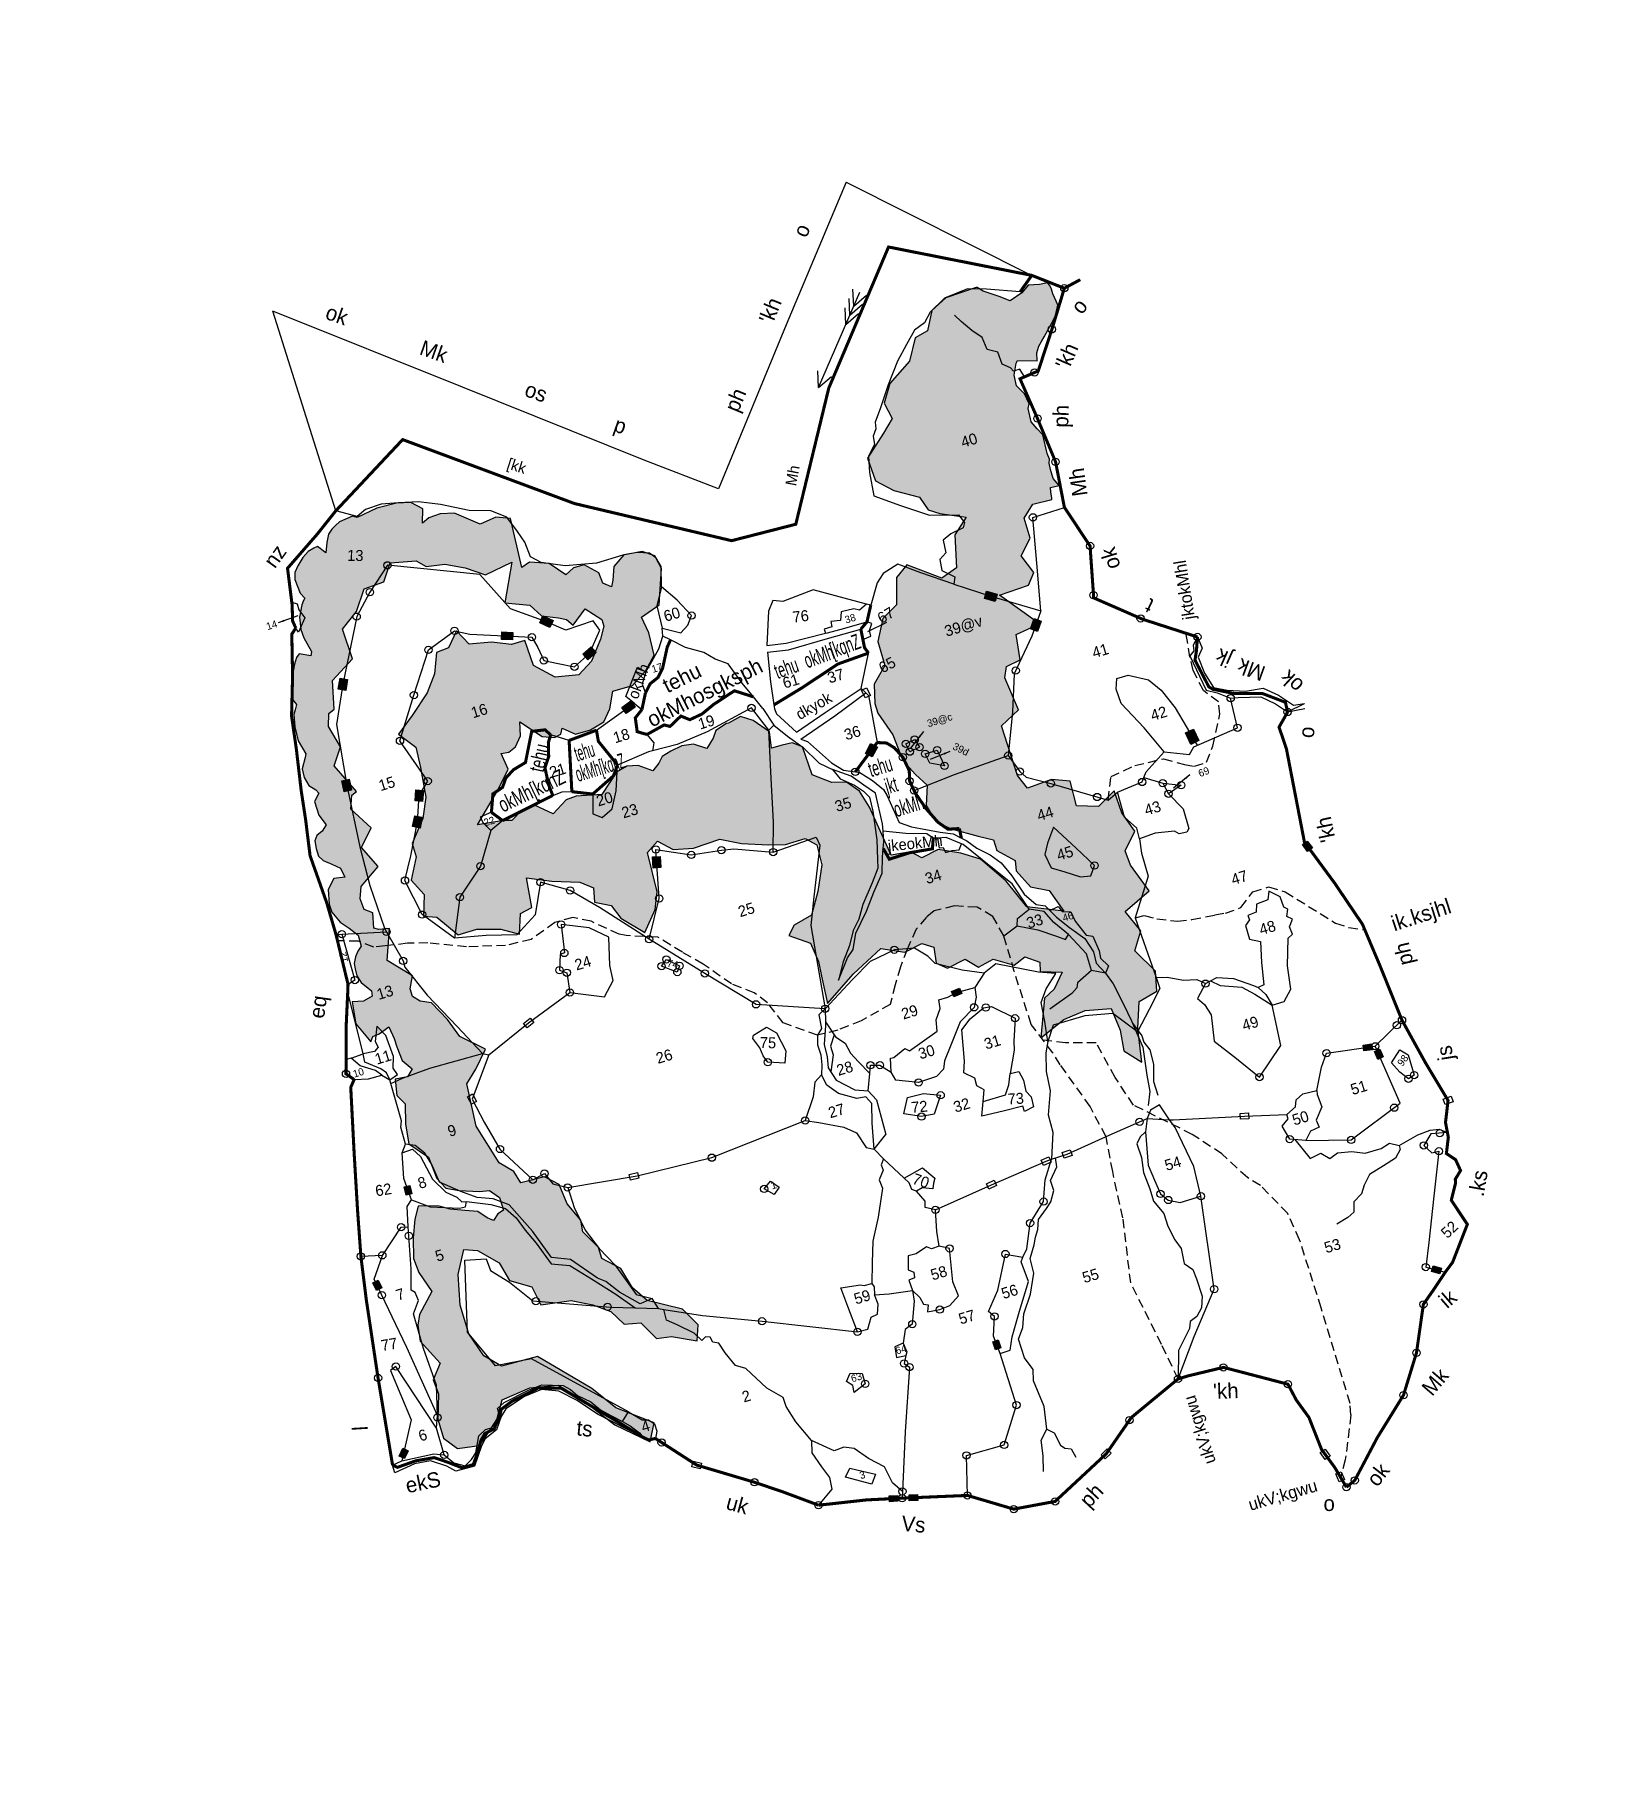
# Model space of a CAD drawing. Header units: metres. Extents: x 321348 to 324551, y 1842954 to 1846501.
import ezdxf

# ---------------------------------------------------------------- set-up
doc = ezdxf.new("R2010")
doc.units = ezdxf.units.M
doc.header["$LTSCALE"] = 0.3
for name, pattern in [('DASHDOT', [1, 0.5, -0.25, 0, -0.25]), ('DASHED', [0.75, 0.5, -0.25]), ('DIVIDE', [1.25, 0.5, -0.25, 0, -0.25, 0, -0.25])]:
    doc.linetypes.add(name, pattern=pattern)
for name, color, linetype in [('LINE_FOOTPATH', 1, 'DASHED'), ('LINE_WATER', 4, 'Continuous'), ('OFF', 1, 'Continuous'), ('POLY_HATCH', 12, 'Continuous'), ('POLY_PARCEL', 6, 'Continuous'), ('POLY_WATER', 4, 'Continuous'), ('SYM_ARROW', 1, 'Continuous'), ('SYM_STONE', 1, 'Continuous'), ('TEXT_MAPIN', 7, 'Continuous'), ('TEXT_MAPOUT', 7, 'Continuous'), ('TEXT_PARCEL', 7, 'Continuous'), ('V_BOUND_LINE', 7, 'Continuous'), ('V_BOUND_STREAM_LINE', 7, 'DASHDOT'), ('V_DIVIDE_LINE', 7, 'DIVIDE')]:
    doc.layers.add(name, color=color, linetype=linetype)
doc.styles.get("Standard").update_dxf_attribs({"font": 'simplex.shx'})
doc.styles.add('TEXT_MAP', font='', dxfattribs={"height": 2.5})
doc.styles.get('TEXT_MAP').set_extended_font_data('Kruti Dev 050')
doc.dimstyles.get("Standard").update_dxf_attribs({"dimtxt": 0.18, "dimasz": 0.18, "dimexe": 0.18, "dimexo": 0.0625, "dimgap": 0.09, "dimtad": 0, "dimtih": 1, "dimtoh": 1, "dimdec": 4, "dimzin": 0, "dimdsep": 46, "dimtxsty": 'Standard', "dimcen": 0.09, "dimadec": 0, "dimazin": 0, "dimtfac": 1, "dimtdec": 4, "dimtofl": 0, "dimtmove": 0, "dimatfit": 3, "dimfxl": 0, "dimtolj": 1, "dimtzin": 0, "dimarcsym": 0})

# ---------------------------------------------------------------- blocks, each defined once
blk = doc.blocks.new('STONE')
blk.add_circle((0, 0), 0.851)
blk = doc.blocks.new('STONESQUAREFILLED')
blk.add_hatch(color=256).paths.add_polyline_path([(0.7, -0.48), (0.7, 0.48), (-0.7, 0.48), (-0.7, -0.48)])
blk.add_lwpolyline([(-0.7, 0.48), (0.7, 0.48), (0.7, -0.48), (-0.7, -0.48)], close=True)
blk = doc.blocks.new('STONESQUARE')
blk.add_lwpolyline([(-0.7, 0.48), (0.7, 0.48), (0.7, -0.48), (-0.7, -0.48)], close=True)
blk = doc.blocks.new('RIVERARROW')
for points in [[(0, 0), (3.52, 1.73)], [(0, 0), (24.26, 0)], [(0, 0), (3.52, -1.73)], [(16.05, 0), (19.57, 1.73)], [(16.05, 0), (19.57, -1.73)], [(18.43, 0), (21.95, 1.73)], [(18.43, 0), (21.95, -1.73)], [(20.74, 0), (24.26, 1.73)], [(20.74, 0), (24.26, -1.73)]]:
    blk.add_lwpolyline(points)
blk = doc.blocks.new('TEXTARROW')
blk.add_leader([(0.04, -0.01), (8.68, -0.01)], dimstyle='Standard', override={"dimtxt": 2.5, "dimasz": 2.5, "dimexe": 1.25, "dimexo": 0.625, "dimgap": 0.625, "dimtad": 1, "dimtih": 0, "dimtoh": 0, "dimzin": 8, "dimcen": 2.5, "dimtofl": 1})
blk = doc.blocks.new('GVA')
at = {"layer": 'POLY_HATCH'}
h = blk.add_hatch(dxfattribs=at)
h.set_pattern_fill('ZIGZAG', color=256, scale=0.4, style=0)
h.set_pattern_definition([(0, (0, 0), (1.27, 1.27), [1.27, -1.27]), (90, (1.27, 0), (-1.27, 1.27), [1.27, -1.27])])
h.paths.add_polyline_path([(174, 199.17), (174.08, 199.39), (174.2, 200.42), (174.37, 201.1), (175.8, 201.04), (175.23, 202.42), (175.23, 203.96), (175.28, 204.99), (175.57, 205.62), (175.46, 206.59), (175.64, 209.76), (175.07, 210.91), (174.44, 212.34), (174.61, 214.57), (175.01, 215.25), (174.72, 217.03), (173.86, 218.63), (173.98, 220.46), (174.89, 222.23), (175.24, 222.57), (178.27, 221.6), (178.61, 222.86), (179.24, 223.83), (179.99, 224.52), (180.5, 225.03), (182.68, 227.17), (183.31, 227.8), (184.17, 229.35), (184.06, 230.03), (183.94, 231.35), (183.94, 232.15), (183.83, 232.78), (183.6, 233.29), (182.28, 233.41), (180.45, 233.86), (179.08, 232.95), (176.91, 232.26), (175.36, 233.46), (174.39, 234.15), (173.13, 235.07), (172.38, 235.9), (172.2, 235.97), (166.99, 235.79), (164.19, 234.49), (162.52, 231.51), (160.28, 230.95), (158.24, 227.6), (154.14, 225), (152.28, 222.21), (152.84, 219.42), (150.79, 217.56), (147.07, 214.4), (147.25, 210.49), (149.67, 208.07), (153.4, 205.84), (154.14, 203.42), (155.82, 202.31), (159.73, 200.45), (157.12, 198.22), (155.82, 193.01), (153.02, 192.08), (148.19, 195.8), (145.95, 194.31), (144.65, 190.03), (141.86, 188.55), (139.99, 185.2), (139.99, 181.11), (137.39, 178.69), (136.62, 175.62), (136.62, 173.95), (137.93, 169.86), (138.3, 165.39), (139.6, 162.6), (140.91, 160.37), (139.79, 157.21), (140.53, 154.23), (142.58, 152.37), (146.49, 149.95), (148.72, 148.65), (148.72, 146.79), (151.14, 144.37), (150.77, 142.7), (152.26, 139.54), (155.05, 138.05), (156.36, 134.15), (150.77, 136.56), (148.72, 141.58), (145.75, 146.23), (142.95, 148.09), (139.6, 149.77), (136.62, 149.21), (135.13, 150.7), (131.97, 151.07), (130.85, 159.63), (130.05, 162.64), (128.43, 164.65), (126.1, 165.32), (123.41, 167.44), (123.22, 172.27), (121.76, 173.37), (120.11, 173.52), (118.29, 173.52), (118.75, 176.18), (116.72, 178.72), (114.94, 179.96), (112.73, 179.49), (112.42, 179.53), (110.41, 178.96), (109.63, 177.85), (108.14, 176.55), (106.28, 177.85), (104.37, 178.12), (102.37, 177.85), (100.75, 177.4), (99.95, 176.55), (98.65, 175.62), (96.6, 177.11), (94.79, 177.57), (92.88, 177.11), (89.53, 174.32), (85.43, 175.25), (83.7, 175.17), (80.97, 173.58), (78.47, 175.83), (76.24, 175.64), (74.19, 174.52), (72.88, 174.9), (68.6, 175.45), (73.44, 179.92), (76.05, 182.71), (75.68, 185.5), (76.96, 185.37), (78.28, 185.87), (79.57, 187.37), (80.14, 189.59), (82.94, 186.24), (84.8, 185.5), (85.97, 185.7), (86.47, 186.61), (88.26, 185.05), (90.82, 184.98), (93.27, 185.63), (94.85, 187.37), (96.15, 189.96), (99.5, 189.96), (102.3, 191.66), (104.34, 193.68), (104.53, 197.4), (104.16, 200.19), (107.51, 201.31), (109.56, 206.89), (109.21, 208.81), (108.44, 209.86), (106.54, 210.53), (104.34, 210.79), (102.19, 209.45), (101.41, 207.39), (100.86, 206.39), (99.69, 207.39), (99.58, 209.17), (97.64, 211.16), (95.85, 211.17), (94.29, 210.42), (92.24, 213.02), (89.23, 214.12), (87.78, 213.67), (88.33, 221.87), (86.1, 222.8), (83.3, 222.42), (79.77, 225.4), (77.52, 225.93), (75.57, 225.88), (74.29, 225.32), (75.01, 227.55), (73.44, 229.12), (71.17, 229.72), (67.85, 229.86), (64.32, 229.31), (63.69, 229.74), (61.35, 229.5), (60.55, 229.1), (59.81, 228.7), (59.06, 228.07), (58.38, 226.82), (57.75, 225.27), (56.77, 226.64), (56.09, 226.59), (55.06, 226.3), (53.91, 225.62), (52.77, 224.53), (51.97, 223.67), (51.62, 222.58), (51.85, 220.18), (52.31, 219.15), (52.02, 218.87), (51.51, 218.24), (50.59, 216.41), (50.19, 214.46), (50.25, 212.98), (50.82, 210.52), (50.52, 209.87), (48.81, 210.72), (48.18, 210.27), (47.55, 209.35), (46.63, 207.52), (46.29, 206.26), (45.6, 203.86), (45.95, 202.89), (45.49, 202.15), (45.09, 201.46), (44.63, 199.51), (44.52, 197.14), (45.09, 194.74), (44.8, 194.22), (43.83, 192.56), (43.71, 191.13), (44.06, 189.65), (44.97, 188.62), (45.26, 187.93), (44.17, 186.88), (44.23, 184.53), (44.92, 182.65), (43.95, 181.84), (42.97, 181.44), (42.4, 180.7), (42.23, 179.44), (42.23, 178.13), (42.74, 177.21), (43.95, 176.24), (45.09, 175.21), (45.32, 173.55), (43.55, 173.9), (42.17, 172.41), (41.6, 170.07), (41.66, 168.69), (42.46, 166.75), (43.6, 165.38), (44.69, 163.83), (44.63, 161.97), (43.89, 161.34), (43.26, 160.59), (42.69, 159.62), (42.63, 158.71), (42.57, 157.56), (42.92, 156.31), (44.12, 154.48), (44, 153.62), (42.4, 153.27), (40.57, 153.68), (40.12, 150.1), (41.59, 146.56), (42.18, 147.29), (43.3, 147.4), (45.13, 148.02), (45.41, 145.96), (45.41, 144.51), (45.63, 142.12), (46.8, 140.34), (45.69, 139.34), (43.63, 139.56), (43.11, 136.91), (44.06, 135.21), (43.11, 131.99), (42.73, 128.78), (45.19, 125.75), (45.47, 121.99), (46.42, 120.05), (48.37, 119.05), (51.54, 117.93), (53.15, 117.6), (54.38, 116.04), (54.38, 113.87), (53.32, 113.59), (52.37, 112.76), (51.48, 113.48), (50.31, 114.87), (48.31, 115.65), (46.08, 116.6), (44.53, 117.54), (42.52, 118.21), (41.22, 118.56), (40.08, 116.67), (38.94, 113.83), (38, 110.61), (38.19, 108.16), (39.32, 104.56), (36.29, 101.53), (35.52, 99.94), (35.15, 97.29), (37.23, 92.94), (35.34, 90.67), (35.52, 88.21), (34.2, 84.24), (34.2, 81.02), (35.9, 78.75), (39.5, 78.18), (43.29, 81.21), (45.18, 84.24), (50.1, 84.81), (54.65, 83.86), (57.49, 80.83), (61.65, 74.97), (66.39, 70.62), (67.9, 73.45), (62.6, 77.62), (59.76, 81.78), (52.76, 89.35), (46.7, 89.54), (44.42, 91.99), (43.1, 96.16), (43.1, 101.08), (44.23, 105.99), (46.32, 109.59), (48.4, 108.83), (51.24, 105.81), (52, 102.59), (55.22, 100.51), (55.78, 97.29), (60.71, 96.53), (63.93, 94.83), (66.39, 92.94), (67.9, 90.29), (70.55, 89.72), (72.26, 86.51), (74.72, 86.13), (78.51, 84.24), (79.45, 86.7), (77.75, 89.91), (72.64, 92.94), (70.93, 95.59), (69.99, 99.18), (67.52, 101.64), (67.52, 103.53), (65.82, 106.75), (66.01, 108.64), (64.68, 111.86), (64.31, 115.26), (62.41, 117.16), (58.44, 117.35), (57.87, 119.43), (55.97, 121.51), (54.08, 128.32), (54.65, 135.42), (56.74, 137.31), (59.2, 139.96), (55.79, 143.18), (54.65, 146.39), (52.95, 149.8), (51.26, 150.59), (50.3, 151.69), (50.26, 152.98), (51.25, 154.91), (48.03, 158.5), (49.92, 163.42), (48.2, 163.73), (47.46, 164.18), (48.03, 166.64), (46.81, 167.57), (46.7, 169.47), (47.48, 171.31), (51.06, 173.64), (49.35, 177.42), (51.81, 180.07), (49.54, 183.95), (50.32, 186.09), (51.25, 186.41), (48.97, 191.52), (50.87, 194.17), (49.92, 197.95), (50.6, 199.96), (51.63, 200.41), (52.76, 204.95), (56.93, 207.41), (56.74, 212.52), (59.77, 214.6), (62.04, 217.82), (65.45, 218), (67.34, 220.65), (71.51, 219.71), (72.83, 218.38), (75.86, 217.82), (78.89, 216.3), (81.73, 214.22), (86.46, 214.98), (83.44, 208.92), (87.22, 207.41), (88.55, 205.14), (91.12, 204.03), (92.29, 203.42), (93.07, 202.19), (95.74, 204.19), (97.83, 201.73), (97.8, 200.58), (96.69, 198.71), (94.23, 195.68), (91.58, 194.17), (87.79, 194.92), (84.95, 197.76), (84.76, 202.11), (82.49, 202.11), (79.46, 203.44), (75.86, 204.19), (74.54, 206.84), (72.45, 204.57), (70.37, 204.38), (69.05, 201.17), (66.96, 198.52), (63.55, 195.68), (60.52, 193.41), (62.61, 190.57), (62.42, 187.17), (61.85, 182.25), (60.34, 179.03), (57.5, 175.63), (57.5, 173.36), (55.6, 169.95), (56.93, 167.11), (55.79, 163.71), (57.87, 162.95), (60.34, 159.17), (63.55, 159.17), (67.34, 158.03), (69.99, 156.33), (71.13, 159.55), (73.21, 159.92), (73.78, 164.84), (77.57, 163.14), (81.92, 161.63), (83.81, 160.11), (83.25, 157.84), (85.71, 156.52), (86.65, 154.06), (89.68, 150.65), (92.41, 153.79), (93.55, 156.44), (93.93, 163.06), (96.01, 164.39), (98.09, 162.3), (101.31, 161.55), (105.86, 161.74), (109.07, 160.03), (113.24, 158.52), (115.89, 157.76), (119.3, 157.76), (120.81, 156.25), (120.62, 152.85), (118.73, 148.87), (116.65, 145.47), (113.43, 144.71), (112.1, 143.39), (115.13, 141.12), (115.51, 137.9), (115.32, 135.44), (114.94, 130.9), (120.44, 134.31), (125.93, 136.95), (129.52, 135.25), (132.55, 135.82), (134.26, 134.68), (133.88, 132.03), (135.39, 130.71), (138.61, 131.28), (140.32, 129.39), (142.97, 129.95), (146, 128.06), (148.08, 128.82), (150.16, 127.31), (149.78, 125.79), (153.19, 124.66), (151.11, 122.39), (149.22, 121.44), (146.75, 115.39), (151.19, 117.19), (154.98, 117.57), (159.15, 116.62), (159.52, 112.84), (159.15, 109.43), (161.42, 106.78), (162.36, 112.27), (163.88, 116.43), (167.1, 117.19), (167.86, 120.4), (165.58, 124.57), (167.48, 127.4), (165.96, 131.19), (170.7, 133.27), (168.99, 138.19), (168.8, 140.65), (171.26, 143.3), (170.13, 146.8), (169.94, 150.59), (166.72, 148.88), (163.31, 150.02), (163.5, 154.18), (160.66, 155.32), (156.49, 155.13), (155.55, 157.59), (155.36, 166.1), (158.77, 167.8), (158.2, 173.48), (158.96, 175.18), (161.42, 175.56), (161.98, 179.72), (166.15, 180.29), (161.26, 186.68), (166.3, 186.85), (167.73, 188.61), (166.53, 191.83), (168.77, 194.14), (168.77, 197.57), (170.77, 199.34)])
h.paths.add_polyline_path([(130.95, 151.32), (139.69, 149.63), (140.4, 153.29), (131.67, 154.98)], flags=24)
h.paths.add_polyline_path([(123.68, 176.01), (131.23, 177.73), (130.62, 180.38), (123.07, 178.66)], flags=25)
h.paths.add_polyline_path([(134.79, 212.45), (136.46, 215.67), (133.16, 217.39), (131.48, 214.17)], flags=25)
h.paths.add_polyline_path([(89.34, 229.86), (92.5, 227.69), (94.03, 229.93), (90.88, 232.09)], flags=25)
h.paths.add_polyline_path([(183.72, 148.15), (186.59, 148.33), (186.47, 150.32), (183.6, 150.14)], flags=9)
h.paths.add_polyline_path([(202.01, 93.1), (204.32, 94.79), (203.15, 96.39), (200.84, 94.69)], flags=9)
h.paths.add_polyline_path([(28.24, 97.21), (32.28, 96.71), (32.58, 99.12), (28.54, 99.63)], flags=9)
h.paths.add_polyline_path([(34.51, 121.35), (38.75, 120.8), (39.15, 123.83), (34.91, 124.38)], flags=25)
h.paths.add_polyline_path([(59.96, 222.38), (63.78, 221.16), (64.72, 224.11), (60.9, 225.33)], flags=24)
h.paths.add_polyline_path([(150.48, 181.93), (158.79, 181.93), (158.79, 185), (150.48, 185)], flags=24)
h.paths.add_polyline_path([(145.94, 164.73), (149, 161.83), (150.4, 163.31), (147.33, 166.21)], flags=24)
h.paths.add_polyline_path([(137.76, 105.88), (141.91, 104.92), (142.58, 107.84), (138.43, 108.79)], flags=25)
h.paths.add_polyline_path([(118.99, 98.64), (122.31, 96.27), (123.72, 98.25), (120.41, 100.62)], flags=25)
h.paths.add_polyline_path([(122.3, 109.06), (126.49, 108.22), (127.09, 111.22), (122.9, 112.05)], flags=25)
h.paths.add_polyline_path([(91.15, 144.22), (93.53, 142.93), (94.31, 144.35), (91.92, 145.65)], flags=25)
h.paths.add_polyline_path([(101.52, 126.61), (105.5, 125.28), (106.44, 128.11), (102.46, 129.44)], flags=25)
h.paths.add_polyline_path([(138.87, 179.12), (142.99, 179.94), (142.4, 182.88), (138.29, 182.05)], flags=24)
h.paths.add_polyline_path([(141.1, 186.92), (145.23, 187.91), (144.54, 190.82), (140.4, 189.82)], flags=24)
h.paths.add_polyline_path([(127.02, 191.54), (131.2, 190.78), (131.74, 193.72), (127.55, 194.48)], flags=25)
h.paths.add_polyline_path([(107.2, 197.6), (111.46, 197.6), (111.46, 200.59), (107.2, 200.59)], flags=25)
h.paths.add_polyline_path([(108.82, 72.11), (111.65, 72.11), (111.65, 74.1), (108.82, 74.1)], flags=25)
h.paths.add_polyline_path([(100.52, 69.87), (103.35, 69.87), (103.35, 71.87), (100.52, 71.87)], flags=9)
h.paths.add_polyline_path([(122.66, 181.4), (126.67, 181.4), (126.67, 184.49), (122.66, 184.49)], flags=25)
h.paths.add_polyline_path([(104.63, 81.65), (108.88, 81.65), (108.88, 84.64), (104.63, 84.64)], flags=25)
h.paths.add_polyline_path([(117.77, 81.78), (121.97, 81.78), (121.97, 84.77), (117.77, 84.77)], flags=25)
h.paths.add_polyline_path([(120.08, 73.55), (124.27, 73.55), (124.27, 76.53), (120.08, 76.53)], flags=25)
h.paths.add_polyline_path([(127.97, 75.5), (132.17, 75.5), (132.17, 78.49), (127.97, 78.49)], flags=25)
h.paths.add_polyline_path([(141.4, 74.15), (145.54, 74.15), (145.54, 77.13), (141.4, 77.13)], flags=25)
h.paths.add_polyline_path([(159.62, 87.82), (163.82, 87.82), (163.82, 90.81), (159.62, 90.81)], flags=25)
h.paths.add_polyline_path([(180.71, 67.36), (184.9, 67.36), (184.9, 70.35), (180.71, 70.35)], flags=9)
h.paths.add_polyline_path([(200.74, 63.65), (204.52, 65.53), (203.16, 68.26), (199.38, 66.39)], flags=9)
h.paths.add_polyline_path([(192.32, 90.8), (196.27, 90.8), (196.27, 93.89), (192.32, 93.89)], flags=9)
h.paths.add_polyline_path([(181.77, 88.89), (185.96, 88.89), (185.96, 91.87), (181.77, 91.87)], flags=9)
h.paths.add_polyline_path([(178.38, 106.1), (182.68, 106.1), (182.68, 109.06), (178.38, 109.06)], flags=25)
h.paths.add_polyline_path([(185.66, 120.53), (189.81, 120.53), (189.81, 123.2), (185.66, 123.2)], flags=9)
h.paths.add_polyline_path([(183.68, 129.77), (187.75, 129.77), (187.75, 132.2), (183.68, 132.2)], flags=9)
h.paths.add_polyline_path([(155.51, 132), (158.34, 132), (158.34, 133.99), (155.51, 133.99)], flags=24)
h.paths.add_polyline_path([(157.43, 141.53), (161.62, 141.53), (161.62, 144.51), (157.43, 144.51)], flags=24)
h.paths.add_polyline_path([(156.31, 149), (160.38, 149), (160.38, 151.42), (156.31, 151.42)], flags=24)
h.paths.add_polyline_path([(173.3, 144.43), (177.56, 144.43), (177.56, 147.42), (173.3, 147.42)], flags=25)
h.paths.add_polyline_path([(178.75, 158.91), (183.02, 158.91), (183.02, 161.97), (178.75, 161.97)], flags=25)
h.paths.add_polyline_path([(172.56, 171.47), (176.57, 171.47), (176.57, 174.56), (172.56, 174.56)], flags=25)
h.paths.add_polyline_path([(162.11, 211.09), (166.17, 211.09), (166.17, 213.51), (162.11, 213.51)], flags=24)
h.paths.add_polyline_path([(143.51, 168.87), (148.63, 168.87), (148.63, 170.91), (143.51, 170.91)], flags=24)
h.paths.add_polyline_path([(135.55, 189.01), (138.39, 189.01), (138.39, 191), (135.55, 191)], flags=25)
h.paths.add_polyline_path([(129.95, 180.17), (134.21, 180.17), (134.21, 183.16), (129.95, 183.16)], flags=25)
h.paths.add_polyline_path([(129.85, 170.48), (134.11, 170.48), (134.11, 173.47), (129.85, 173.47)], flags=25)
h.paths.add_polyline_path([(125.01, 159.7), (129.2, 159.7), (129.2, 162.69), (125.01, 162.69)], flags=24)
h.paths.add_polyline_path([(135.7, 144.12), (139.95, 144.12), (139.95, 147.11), (135.7, 147.11)], flags=24)
h.paths.add_polyline_path([(149.48, 132.33), (153.73, 132.33), (153.73, 135.32), (149.48, 135.32)], flags=24)
h.paths.add_polyline_path([(129.3, 106.92), (133.57, 106.92), (133.57, 109.98), (129.3, 109.98)], flags=25)
h.paths.add_polyline_path([(137.09, 115.31), (141.1, 115.31), (141.1, 118.41), (137.09, 118.41)], flags=25)
h.paths.add_polyline_path([(126.32, 116.98), (130.57, 116.98), (130.57, 119.97), (126.32, 119.97)], flags=25)
h.paths.add_polyline_path([(125.56, 123.98), (129.89, 123.98), (129.89, 127.04), (125.56, 127.04)], flags=25)
h.paths.add_polyline_path([(112.73, 118.24), (117.01, 118.24), (117.01, 121.3), (112.73, 121.3)], flags=25)
h.paths.add_polyline_path([(109.42, 111.98), (113.7, 111.98), (113.7, 115.03), (109.42, 115.03)], flags=25)
h.paths.add_polyline_path([(85.02, 128.68), (89.3, 128.68), (89.3, 131.73), (85.02, 131.73)], flags=25)
h.paths.add_polyline_path([(104.84, 147.74), (109.06, 147.74), (109.06, 150.8), (104.84, 150.8)], flags=25)
h.paths.add_polyline_path([(76.7, 147.16), (80.97, 147.16), (80.97, 150.22), (76.7, 150.22)], flags=25)
h.paths.add_polyline_path([(91.28, 168.75), (95.55, 168.75), (95.55, 171.81), (91.28, 171.81)], flags=24)
h.paths.add_polyline_path([(69.37, 174.35), (72.22, 174.35), (72.22, 176.39), (69.37, 176.39)], flags=24)
h.paths.add_polyline_path([(81.89, 178.48), (85.9, 178.48), (85.9, 181.59), (81.89, 181.59)], flags=25)
h.paths.add_polyline_path([(87.9, 171.82), (92.17, 171.82), (92.17, 174.87), (87.9, 174.87)], flags=24)
h.paths.add_polyline_path([(107.47, 179), (111.53, 179), (111.53, 182.09), (107.47, 182.09)], flags=25)
h.paths.add_polyline_path([(93.51, 180.87), (97.52, 180.87), (97.52, 183.97), (93.51, 183.97)], flags=25)
h.paths.add_polyline_path([(102.93, 190.39), (105.6, 190.39), (105.6, 192.45), (102.93, 192.45)], flags=25)
h.paths.add_polyline_path([(72.43, 191.53), (76.44, 191.53), (76.44, 194.63), (72.43, 194.63)], flags=24)
h.paths.add_polyline_path([(54.5, 184.51), (58.45, 184.51), (58.45, 187.61), (54.5, 187.61)], flags=25)
h.paths.add_polyline_path([(44.62, 215.37), (47.29, 215.37), (47.29, 217.43), (44.62, 217.43)], flags=25)
h.paths.add_polyline_path([(44.31, 151.91), (48.32, 151.91), (48.32, 155.01), (44.31, 155.01)], flags=24)
h.paths.add_polyline_path([(42.4, 159.77), (42.57, 162.44), (40.5, 162.57), (40.34, 159.9)], flags=25)
h.paths.add_polyline_path([(40.93, 141.85), (44.66, 141.85), (44.66, 144.94), (40.93, 144.94)], flags=25)
h.paths.add_polyline_path([(36.96, 141.16), (39.63, 141.16), (39.63, 143.22), (36.96, 143.22)], flags=25)
h.paths.add_polyline_path([(48.94, 127.2), (51.61, 127.2), (51.61, 130.16), (48.94, 130.16)], flags=24)
h.paths.add_polyline_path([(41.85, 120.71), (44.36, 120.71), (44.36, 123.38), (41.85, 123.38)], flags=25)
h.paths.add_polyline_path([(33.16, 104.3), (35.6, 104.3), (35.6, 106.73), (33.16, 106.73)], flags=9)
h.paths.add_polyline_path([(29.92, 80.85), (32.54, 80.85), (32.54, 83.84), (29.92, 83.84)], flags=9)
h.paths.add_polyline_path([(41.07, 108.21), (43.63, 108.21), (43.63, 111.2), (41.07, 111.2)], flags=24)
h.paths.add_polyline_path([(65.32, 72.03), (67.76, 72.03), (67.76, 74.45), (65.32, 74.45)], flags=24)
h.paths.add_polyline_path([(82.42, 71.56), (85.07, 71.56), (85.07, 74.62), (82.42, 74.62)], flags=25)
h.paths.add_polyline_path([(97.1, 103.83), (98.69, 103.83), (98.69, 105.89), (97.1, 105.89)], flags=25)
at = {"layer": 'LINE_FOOTPATH', "ltscale": 10}
for points in [[(168.55, 149.41), (170.12, 152.97), (174.38, 153.57), (179.18, 153.27), (182.2, 151.36), (183.69, 150.64), (185.78, 150.68), (187.52, 152.93), (190.12, 157.56), (190.5, 159.56), (188.67, 162.07), (188.03, 165.68), (188.16, 167.94), (188.67, 171.86)], [(152.04, 55.45), (151.1, 61.64), (149.19, 72.74), (151.05, 83.29), (151.64, 91.02), (152.25, 96.8), (151.19, 102.3), (148.5, 110.21), (147.91, 112.49), (145.86, 117.95), (145.73, 127.04), (145.77, 133.14), (145, 136.68), (142.95, 138.87), (139.45, 140.14), (136.03, 140.32), (134.53, 139.69), (132.39, 138.32), (129.98, 135.59), (128.11, 133.14), (126.43, 130.59), (124.75, 127.77), (119.42, 126.59), (115.28, 126.22), (111.87, 126.41), (107.09, 129.95), (105.59, 133.86), (103.99, 136.05), (100.85, 138.5), (97.35, 142.96), (94.66, 145.78), (91.52, 149.33), (86.65, 151.06), (85.61, 151.6), (81.83, 154.97), (79.14, 156.42), (76.09, 156.51), (71.59, 154.97), (67.27, 155.24), (61.12, 156.88), (55.25, 159.33), (52.02, 160.24), (48.42, 160.88), (46.56, 161.24), (44.42, 162.88), (41.18, 163.97)], [(167.22, 129.71), (168.71, 129.62), (170.56, 128.5), (173.65, 127.17), (176.02, 126.73), (179.84, 126.37), (181.57, 126.17), (184.26, 126.29), (186.88, 128.18), (189.57, 128.22), (191.94, 126.65), (198.33, 119.38), (200.22, 118.06), (202.6, 116.96)], [(177.41, 41.61), (177.84, 43.44), (177.84, 59.8), (177.68, 71.48), (177.08, 76.17), (174.12, 81.82), (172.45, 83.7), (169.6, 88.6), (165.88, 93.07), (158.07, 100.44), (156.5, 105.66), (155.16, 111.96), (150.36, 113.42), (147.01, 114.9)], [(177.41, 41.61), (174.4, 34.82), (172.83, 32.32)]]:
    blk.add_lwpolyline(points, dxfattribs=at)
at = {"layer": 'LINE_WATER'}
for points in [[(175.54, 219.68), (175.18, 221.1), (174.08, 221.1), (173.77, 221.75), (172.64, 222.74), (172.54, 224.83), (171, 225.76), (170.76, 227.84), (169.49, 229.45), (168.22, 231.34), (167.5, 232.67)], [(114.49, 125.67), (113.38, 124.08), (113.42, 122.58), (112.23, 120.02)], [(157.86, 123.55), (155.1, 122.24), (154.76, 121.5), (153.71, 120.85), (149.53, 119.46)], [(159.94, 122.44), (160.6, 120.41), (161.28, 116.75), (161.72, 113.73), (162.29, 109.09), (161.58, 104.51), (161.28, 101.83), (160.36, 99.69)], [(176.01, 116.25), (177.31, 115.05), (180.61, 113.77), (182.34, 112.04), (184.51, 109.55)], [(161.77, 113.33), (162.67, 110.88), (162.67, 109.8), (163.25, 108.34), (163.14, 105.93), (162.29, 103.18), (162.33, 100.84)], [(129.11, 53.83), (129.77, 57.47), (129.3, 62.04), (129.81, 63.82), (128.99, 66.07), (128.95, 69.24), (130.16, 70.87), (130.97, 72.96), (132.95, 75.75), (134.46, 78.85), (134.57, 81.33), (135.85, 83.26), (136.43, 84.43), (137.17, 85.51), (137.75, 87.06), (139.5, 88.38), (140.54, 89.23), (141.51, 90.86), (141.47, 92.56), (143.14, 94.42), (143.33, 95.87)], [(158.69, 95.67), (157.62, 95.15), (156.75, 94.22), (156.84, 91.85), (156.44, 89.43), (156.66, 86.57), (156.63, 84.45), (157.65, 82.03), (157.68, 79.85), (158.15, 77.36), (158.74, 75.75), (158.46, 73.26), (159.55, 71.89), (159.71, 70.27), (159.74, 67.29), (159.08, 65.48), (157.93, 64.36), (156.66, 63.87), (156.25, 62.81), (153.48, 59.89), (152.04, 55.45)], [(181.69, 87.41), (183.17, 83.71), (185.1, 84.03), (186.27, 82.78), (187.75, 83.31), (190.04, 82.86), (192.09, 81.94), (194.79, 81.9), (196.36, 82.34), (197.76, 81.5), (197.72, 80.82), (196.56, 79.73), (194.35, 79.05), (191.73, 78.37), (190.41, 76.96), (189.56, 75.72), (187.99, 74.87), (187.47, 73.23), (186.31, 72.7), (184.26, 72.18)], [(197.76, 81.5), (201.16, 82.32), (203.33, 82.44), (204.78, 82.16), (205.93, 81.29)], [(126.59, 47.32), (127.29, 49.8), (127.68, 52.36), (129.11, 53.83), (130.08, 52.9), (130.5, 50.65), (131.01, 49.96), (131.98, 49.57), (132.33, 48.02)]]:
    blk.add_lwpolyline(points, dxfattribs=at)
at = {"layer": 'OFF'}
for points in [[(61.32, 231.38), (60.92, 265.62)], [(156.85, 258.62), (181.49, 235.23)], [(200.85, 154.71), (203.89, 155.23)], [(41.73, 140.82), (42.76, 139.68)], [(41.22, 127.67), (42.16, 128.86)], [(115.36, 105.88), (117.88, 107.58)], [(24.91, 77.9), (24.93, 79.22)]]:
    blk.add_lwpolyline(points, dxfattribs=at)
at = {"layer": 'POLY_HATCH'}
blk.add_lwpolyline([(174, 199.17), (174.08, 199.39), (174.2, 200.42), (174.37, 201.1), (175.8, 201.04), (175.23, 202.42), (175.23, 203.96), (175.28, 204.99), (175.57, 205.62), (175.46, 206.59), (175.64, 209.76), (175.07, 210.91), (174.44, 212.34), (174.61, 214.57), (175.01, 215.25), (174.72, 217.03), (173.86, 218.63), (173.98, 220.46), (174.89, 222.23), (175.24, 222.57), (178.27, 221.6), (178.61, 222.86), (179.24, 223.83), (179.99, 224.52), (180.5, 225.03), (182.68, 227.17), (183.31, 227.8), (184.17, 229.35), (184.06, 230.03), (183.94, 231.35), (183.94, 232.15), (183.83, 232.78), (183.6, 233.29), (182.28, 233.41), (180.45, 233.86), (179.08, 232.95), (176.91, 232.26), (175.36, 233.46), (174.39, 234.15), (173.13, 235.07), (172.38, 235.9), (172.2, 235.97), (166.99, 235.79), (164.19, 234.49), (162.52, 231.51), (160.28, 230.95), (158.24, 227.6), (154.14, 225), (152.28, 222.21), (152.84, 219.42), (150.79, 217.56), (147.07, 214.4), (147.25, 210.49), (149.67, 208.07), (153.4, 205.84), (154.14, 203.42), (155.82, 202.31), (159.73, 200.45), (157.12, 198.22), (155.82, 193.01), (153.02, 192.08), (148.19, 195.8), (145.95, 194.31), (144.65, 190.03), (141.86, 188.55), (139.99, 185.2), (139.99, 181.11), (137.39, 178.69), (136.62, 175.62), (136.62, 173.95), (137.93, 169.86), (138.3, 165.39), (139.6, 162.6), (140.91, 160.37), (139.79, 157.21), (140.53, 154.23), (142.58, 152.37), (146.49, 149.95), (148.72, 148.65), (148.72, 146.79), (151.14, 144.37), (150.77, 142.7), (152.26, 139.54), (155.05, 138.05), (156.36, 134.15), (150.77, 136.56), (148.72, 141.58), (145.75, 146.23), (142.95, 148.09), (139.6, 149.77), (136.62, 149.21), (135.13, 150.7), (131.97, 151.07), (130.85, 159.63), (130.05, 162.64), (128.43, 164.65), (126.1, 165.32), (123.41, 167.44), (123.22, 172.27), (121.76, 173.37), (120.11, 173.52), (118.29, 173.52), (118.75, 176.18), (116.72, 178.72), (114.94, 179.96), (112.73, 179.49), (112.42, 179.53), (110.41, 178.96), (109.63, 177.85), (108.14, 176.55), (106.28, 177.85), (104.37, 178.12), (102.37, 177.85), (100.75, 177.4), (99.95, 176.55), (98.65, 175.62), (96.6, 177.11), (94.79, 177.57), (92.88, 177.11), (89.53, 174.32), (85.43, 175.25), (83.7, 175.17), (80.97, 173.58), (78.47, 175.83), (76.24, 175.64), (74.19, 174.52), (72.88, 174.9), (68.6, 175.45), (73.44, 179.92), (76.05, 182.71), (75.68, 185.5), (76.96, 185.37), (78.28, 185.87), (79.57, 187.37), (80.14, 189.59), (82.94, 186.24), (84.8, 185.5), (85.97, 185.7), (86.47, 186.61), (88.26, 185.05), (90.82, 184.98), (93.27, 185.63), (94.85, 187.37), (96.15, 189.96), (99.5, 189.96), (102.3, 191.66), (104.34, 193.68), (104.53, 197.4), (104.16, 200.19), (107.51, 201.31), (109.56, 206.89), (109.21, 208.81), (108.44, 209.86), (106.54, 210.53), (104.34, 210.79), (102.19, 209.45), (101.41, 207.39), (100.86, 206.39), (99.69, 207.39), (99.58, 209.17), (97.64, 211.16), (95.85, 211.17), (94.29, 210.42), (92.24, 213.02), (89.23, 214.12), (87.78, 213.67), (88.33, 221.87), (86.1, 222.8), (83.3, 222.42), (79.77, 225.4), (77.52, 225.93), (75.57, 225.88), (74.29, 225.32), (75.01, 227.55), (73.44, 229.12), (71.17, 229.72), (67.85, 229.86), (64.32, 229.31), (63.69, 229.74), (61.35, 229.5), (60.55, 229.1), (59.81, 228.7), (59.06, 228.07), (58.38, 226.82), (57.75, 225.27), (56.77, 226.64), (56.09, 226.59), (55.06, 226.3), (53.91, 225.62), (52.77, 224.53), (51.97, 223.67), (51.62, 222.58), (51.85, 220.18), (52.31, 219.15), (52.02, 218.87), (51.51, 218.24), (50.59, 216.41), (50.19, 214.46), (50.25, 212.98), (50.82, 210.52), (50.52, 209.87), (48.81, 210.72), (48.18, 210.27), (47.55, 209.35), (46.63, 207.52), (46.29, 206.26), (45.6, 203.86), (45.95, 202.89), (45.49, 202.15), (45.09, 201.46), (44.63, 199.51), (44.52, 197.14), (45.09, 194.74), (44.8, 194.22), (43.83, 192.56), (43.71, 191.13), (44.06, 189.65), (44.97, 188.62), (45.26, 187.93), (44.17, 186.88), (44.23, 184.53), (44.92, 182.65), (43.95, 181.84), (42.97, 181.44), (42.4, 180.7), (42.23, 179.44), (42.23, 178.13), (42.74, 177.21), (43.95, 176.24), (45.09, 175.21), (45.32, 173.55), (43.55, 173.9), (42.17, 172.41), (41.6, 170.07), (41.66, 168.69), (42.46, 166.75), (43.6, 165.38), (44.69, 163.83), (44.63, 161.97), (43.89, 161.34), (43.26, 160.59), (42.69, 159.62), (42.63, 158.71), (42.57, 157.56), (42.92, 156.31), (44.12, 154.48), (44, 153.62), (42.4, 153.27), (40.57, 153.68), (40.12, 150.1), (41.59, 146.56), (41.59, 146.56), (42.18, 147.29), (43.3, 147.4), (45.13, 148.02), (45.41, 145.96), (45.41, 144.51), (45.63, 142.12), (46.8, 140.34), (45.69, 139.34), (43.63, 139.56), (43.11, 136.91), (44.06, 135.21), (43.11, 131.99), (42.73, 128.78), (45.19, 125.75), (45.47, 121.99), (46.42, 120.05), (48.37, 119.05), (51.54, 117.93), (53.15, 117.6), (54.38, 116.04), (54.38, 113.87), (53.32, 113.59), (52.37, 112.76), (51.48, 113.48), (50.31, 114.87), (48.31, 115.65), (46.08, 116.6), (44.53, 117.54), (42.52, 118.21), (41.22, 118.56), (40.08, 116.67), (38.94, 113.83), (38, 110.61), (38.19, 108.16), (39.32, 104.56), (36.29, 101.53), (35.52, 99.94), (35.15, 97.29), (37.23, 92.94), (35.34, 90.67), (35.52, 88.21), (34.2, 84.24), (34.2, 81.02), (35.9, 78.75), (39.5, 78.18), (43.29, 81.21), (45.18, 84.24), (50.1, 84.81), (54.65, 83.86), (57.49, 80.83), (61.65, 74.97), (66.39, 70.62), (67.9, 73.45), (62.6, 77.62), (59.76, 81.78), (52.76, 89.35), (46.7, 89.54), (44.42, 91.99), (43.1, 96.16), (43.1, 101.08), (44.23, 105.99), (46.32, 109.59), (48.4, 108.83), (51.24, 105.81), (52, 102.59), (55.22, 100.51), (55.78, 97.29), (60.71, 96.53), (63.93, 94.83), (66.39, 92.94), (67.9, 90.29), (70.55, 89.72), (72.26, 86.51), (74.72, 86.13), (78.51, 84.24), (79.45, 86.7), (77.75, 89.91), (72.64, 92.94), (70.93, 95.59), (69.99, 99.18), (67.52, 101.64), (67.52, 103.53), (65.82, 106.75), (66.01, 108.64), (64.68, 111.86), (64.31, 115.26), (62.41, 117.16), (58.44, 117.35), (57.87, 119.43), (55.97, 121.51), (54.08, 128.32), (54.65, 135.42), (56.74, 137.31), (59.2, 139.96), (55.79, 143.18), (54.65, 146.39), (52.95, 149.8), (51.26, 150.59), (50.3, 151.69), (50.26, 152.98), (51.25, 154.91), (48.03, 158.5), (49.92, 163.42), (48.2, 163.73), (47.46, 164.18), (48.03, 166.64), (46.81, 167.57), (46.7, 169.47), (47.48, 171.31), (51.06, 173.64), (49.35, 177.42), (51.81, 180.07), (49.54, 183.95), (50.32, 186.09), (51.25, 186.41), (48.97, 191.52), (50.87, 194.17), (49.92, 197.95), (50.6, 199.96), (51.63, 200.41), (52.76, 204.95), (56.93, 207.41), (56.74, 212.52), (59.77, 214.6), (62.04, 217.82), (65.45, 218), (67.34, 220.65), (71.51, 219.71), (72.83, 218.38), (75.86, 217.82), (78.89, 216.3), (81.73, 214.22), (86.46, 214.98), (83.44, 208.92), (87.22, 207.41), (88.55, 205.14), (91.12, 204.03), (92.29, 203.42), (93.07, 202.19), (95.74, 204.19), (97.83, 201.73), (97.8, 200.58), (96.69, 198.71), (94.23, 195.68), (91.58, 194.17), (87.79, 194.92), (84.95, 197.76), (84.76, 202.11), (82.49, 202.11), (79.46, 203.44), (75.86, 204.19), (74.54, 206.84), (72.45, 204.57), (70.37, 204.38), (69.05, 201.17), (66.96, 198.52), (63.55, 195.68), (60.52, 193.41), (62.61, 190.57), (62.42, 187.17), (61.85, 182.25), (60.34, 179.03), (57.5, 175.63), (57.5, 173.36), (55.6, 169.95), (56.93, 167.11), (55.79, 163.71), (57.87, 162.95), (60.34, 159.17), (63.55, 159.17), (67.34, 158.03), (69.99, 156.33), (71.13, 159.55), (73.21, 159.92), (73.78, 164.84), (77.57, 163.14), (81.92, 161.63), (83.81, 160.11), (83.25, 157.84), (85.71, 156.52), (86.65, 154.06), (89.68, 150.65), (92.41, 153.79), (93.55, 156.44), (93.93, 163.06), (96.01, 164.39), (98.09, 162.3), (101.31, 161.55), (105.86, 161.74), (109.07, 160.03), (113.24, 158.52), (115.89, 157.76), (119.3, 157.76), (120.81, 156.25), (120.62, 152.85), (118.73, 148.87), (116.65, 145.47), (113.43, 144.71), (112.1, 143.39), (115.13, 141.12), (115.51, 137.9), (115.32, 135.44), (114.94, 130.9), (120.44, 134.31), (125.93, 136.95), (129.52, 135.25), (132.55, 135.82), (134.26, 134.68), (133.88, 132.03), (135.39, 130.71), (138.61, 131.28), (140.32, 129.39), (142.97, 129.95), (146, 128.06), (148.08, 128.82), (150.16, 127.31), (149.78, 125.79), (153.19, 124.66), (151.11, 122.39), (149.22, 121.44), (146.75, 115.39), (151.19, 117.19), (154.98, 117.57), (159.15, 116.62), (159.52, 112.84), (159.15, 109.43), (161.42, 106.78), (162.36, 112.27), (163.88, 116.43), (167.1, 117.19), (167.86, 120.4), (165.58, 124.57), (167.48, 127.4), (165.96, 131.19), (170.7, 133.27), (168.99, 138.19), (168.8, 140.65), (171.26, 143.3), (170.13, 146.8), (169.94, 150.59), (166.72, 148.88), (163.31, 150.02), (163.5, 154.18), (160.66, 155.32), (156.49, 155.13), (155.55, 157.59), (155.36, 166.1), (158.77, 167.8), (158.2, 173.48), (158.96, 175.18), (161.42, 175.56), (161.98, 179.72), (166.15, 180.29), (161.26, 186.68), (166.3, 186.85), (167.73, 188.61), (166.53, 191.83), (168.77, 194.14), (168.77, 197.57), (170.77, 199.34)], close=True, dxfattribs=at)
at = {"layer": 'POLY_PARCEL'}
for points in [[(59.64, 158.82), (55.68, 164.03), (54.61, 170.2), (56.71, 173.79), (59.34, 178.78), (60.86, 182.81), (62.89, 184.69), (60.45, 192.3), (64.81, 198.81), (69.21, 205.2), (74.21, 206.94), (76.46, 205.72), (86.04, 202.28), (86.45, 200.4), (86.78, 198.07), (88.89, 196.92), (91.29, 195.63), (94.29, 197), (96.99, 200.14), (96.43, 201.95), (91.66, 201.76), (89.04, 204.02), (84.04, 207.75), (80.83, 214.59), (66.81, 220.39), (62.78, 217.02), (59.56, 213.81), (54.2, 203.87), (51.28, 197.85), (49.98, 187.83), (49.13, 177.59), (48.87, 171.05), (49.13, 163.7), (49.28, 163.04)], [(50.08, 219.14), (50.85, 218.63), (50.85, 217.62), (51.39, 216.07), (49.7, 214.16), (49.48, 214.9)], [(108.69, 204), (107.11, 201.26), (106.85, 197.52)], [(167.02, 182.28), (168.65, 189.93), (170.19, 197.28), (175.59, 197.35)], [(102.26, 191.46), (103.66, 192.8), (105.34, 194.42), (106.59, 196.2)], [(98.89, 187.09), (97.9, 188.53), (101.15, 192.57), (102.26, 191.46)], [(102.26, 191.46), (101.09, 189.66), (101.15, 188.13)], [(140.01, 191.6), (138.6, 190.96), (137.83, 191.46), (135.66, 191.6), (135.14, 190.25), (133.62, 190.55), (133.49, 189.65), (132.2, 189.67), (132.23, 188.97)], [(137.77, 186.24), (139.15, 186.36), (139.22, 187.32), (139.94, 188.31), (139.23, 188.77)], [(154.63, 190.58), (159.84, 186.93), (167.02, 182.28)], [(86.96, 184.34), (84.33, 186.07)], [(91.73, 184.65), (98.89, 187.09)], [(98.89, 187.09), (99.83, 185.72)], [(135.19, 178.64), (138, 183.82)], [(99.43, 181.58), (100.1, 179.96), (99.53, 178.74)], [(118.71, 176.46), (117.06, 180.78), (109, 179.13), (103.7, 178.55), (99.53, 178.74)], [(167.02, 182.28), (164.4, 178.74), (159.81, 173.64), (157.74, 167.78), (155.03, 161.13)], [(71.38, 176.77), (69.37, 176.55), (69.59, 175.53), (70.44, 173.97)], [(88.12, 174.82), (87.18, 171.75), (88.47, 170.72), (90.48, 171.57), (91.95, 174.19), (93.37, 178.2)], [(99.53, 178.74), (98.85, 178.77), (93.37, 178.2)], [(118.71, 176.46), (119.73, 177.02)], [(136, 177.18), (135.11, 169.4)], [(136, 177.18), (135.7, 177.72)], [(70.44, 173.97), (67.1, 168.85), (62.43, 164.98), (59.64, 158.82)], [(72.75, 174.94), (70.44, 173.97)], [(81.79, 176.5), (83.43, 176.63), (84.96, 176.19)], [(113.62, 157.18), (115.1, 161.82), (117.06, 169.83), (118.71, 176.46)], [(179.63, 154.32), (177.63, 159.04), (175.19, 163.91), (175.07, 166.4), (175.69, 168.04), (177.62, 168.07), (180.57, 166.36), (182.06, 164.14), (183.41, 160.69), (185.12, 153.82)], [(42.18, 164.77), (42.02, 156.98), (40.76, 156.62)], [(41.24, 165), (42.18, 164.77)], [(42.18, 164.77), (49.28, 163.04)], [(49.28, 163.04), (50.5, 157.68), (50.46, 156.61), (52.65, 151.17), (55.86, 144.85), (58.53, 139.42)], [(90.07, 149.4), (83.79, 156.72), (80.01, 160.78), (75.76, 163.48), (73.36, 158.64), (69.55, 156.38), (64.7, 157.75), (59.64, 158.82)], [(90.07, 149.4), (93.58, 155.31), (95.37, 163.14), (100.66, 160.61), (105.61, 159.94), (107.61, 159.54), (113.62, 157.18)], [(138.61, 160.13), (145.72, 160.73), (155.03, 161.13)], [(155.03, 161.13), (156.06, 158.1), (156.83, 156.9), (160.36, 154.76), (168.55, 149.41), (170.39, 150.24)], [(113.62, 157.18), (121.06, 157.49), (121.28, 156.02), (117.85, 148.24), (116.03, 143.92), (114.33, 130.18)], [(179.63, 154.32), (183.45, 152.72), (184.5, 153.73), (192.26, 154.62), (192.58, 159.57)], [(39.84, 145.02), (40.34, 155.41)], [(175.25, 151.29), (175.87, 152.06), (179.63, 154.32)], [(140.05, 151.57), (139.82, 149.99), (140.49, 149.82), (140.58, 148.95), (141.72, 148.92), (142.87, 148.73), (143.49, 149.54)], [(170.39, 150.24), (174.74, 150.65), (175.25, 151.29)], [(175.25, 151.29), (177.91, 149.5)], [(42.76, 139.68), (44.23, 140.16), (43.85, 141.39), (44.44, 143.17), (44.26, 146.8), (43.27, 148.72), (42.28, 146.39), (42.52, 145.36), (41.73, 144.88), (39.84, 145.02)], [(114.33, 130.18), (103.72, 134.14), (97.17, 141.42), (90.07, 149.4)], [(171.63, 141.89), (171.73, 143.67), (170.32, 145.95), (170.39, 150.24)], [(177.91, 149.5), (180.71, 148.29), (178.31, 147.56)], [(177.91, 149.5), (178.31, 147.56)], [(178.31, 147.56), (179.89, 144.51), (179.86, 141.12), (179.35, 140.68), (178.11, 140.78), (177.47, 141.42), (174.35, 141.99), (171.63, 141.89)], [(37.75, 144.93), (36.88, 144.93)], [(59.5, 138.92), (67.22, 142.01), (75.13, 144.82)], [(37.2, 141.43), (39.47, 140.89), (41.73, 140.82)], [(42.75, 139.06), (42.76, 139.68)], [(42.75, 139.06), (44.84, 139.35), (49.63, 139.64), (58.53, 139.42)], [(171.63, 141.89), (171.27, 139.54), (171.2, 135.6), (167.22, 129.71), (167.48, 123.44), (167.66, 119.35)], [(42.16, 128.86), (42.24, 131.74), (42.65, 132.7), (42.75, 139.06)], [(59.5, 138.92), (54.74, 132.77), (55.56, 128.56), (56.75, 123.63), (60.43, 117.26), (62.54, 117.69), (63.36, 115.69), (65.54, 114.41)], [(58.53, 139.42), (59.5, 138.92)], [(140.94, 128.18), (137.63, 129.74), (133.71, 132.03), (132.94, 133.55), (131.2, 135.43), (127.98, 136.13), (123.65, 135.43), (119.99, 133.47), (114.33, 130.18)], [(145.77, 133.14), (148.33, 134.06)], [(148.33, 134.06), (148.73, 135.2), (150.99, 136.1)], [(148.33, 134.06), (151.38, 132.44), (154, 130.56), (155.29, 129.62), (155.98, 130.27)], [(154.19, 134.89), (155.68, 135.16), (156.08, 134.14), (157.41, 133.7), (157.64, 132.04), (158.7, 129.29), (159.68, 128.85), (159.99, 126.24), (159.88, 125.05), (160.73, 123.46), (159.94, 122.44)], [(147.64, 114.47), (148.11, 117.75), (148.49, 120.92), (149.89, 122.8), (152.15, 124.77), (149.51, 125.78), (143.2, 129.1), (140.94, 128.18)], [(40.47, 119.89), (40.28, 123.6), (41.22, 127.67)], [(113.77, 128.1), (114.6, 125.3)], [(121.66, 117.1), (122.25, 119.34), (122.8, 119.3), (124.92, 120.15), (125.55, 119.6), (130.84, 121.34), (131.18, 123.15), (132.33, 124.74), (132.59, 126.19), (134.1, 126.15), (135.7, 126.48), (138.78, 126.41)], [(138.78, 126.41), (138.53, 124.82), (137.72, 123.33)], [(140.94, 128.18), (138.78, 126.41)], [(184.51, 109.55), (186.56, 109.51), (188.21, 111.16), (188.81, 114.97), (190.22, 119.27), (191.06, 119.71), (190.94, 120.96), (191.78, 122.04), (191.02, 122.72), (191.54, 123.81), (191.02, 124.33), (190.9, 126.14), (189.41, 127.54), (188.81, 126.22), (186.84, 126.1), (186.4, 124.85), (184.99, 124.73), (185.03, 123.97), (184.11, 123.29), (184.07, 120.92), (185.71, 120.07), (184.87, 116.74), (184.19, 113.09), (183.18, 112.96)], [(114.6, 125.3), (115.83, 123.85), (116.22, 122.01), (117.02, 120.28), (118.24, 117.89)], [(137.72, 123.33), (134.88, 121.74), (132.29, 118.49), (130.55, 116.38), (129.99, 115.08), (128.55, 114.3), (125.47, 114.19), (122.03, 115.64), (121.66, 117.1)], [(134.7, 108.16), (135.4, 109.9), (134.44, 110.93), (134.47, 112.23), (133.03, 113.53), (133.66, 115.34), (134.73, 120.41), (136.55, 121.71), (139.18, 122.78)], [(139.18, 122.78), (140.51, 122.63), (143.63, 119.67), (142.33, 116.15), (142, 114.71), (140.25, 111.27)], [(38.69, 115.77), (39.48, 119.05), (40.47, 119.89)], [(40.47, 119.89), (43.07, 117.87), (47.6, 116.3), (48.59, 116.23), (49.01, 116.98)], [(110.62, 120.02), (109.21, 119.15), (108.29, 116.93), (105.92, 113.62)], [(117.19, 115.25), (118.24, 117.89)], [(118.24, 117.89), (118.75, 119.17), (120.24, 118.75), (121.66, 117.1)], [(167.66, 119.35), (167.74, 117.47), (165.03, 114.68), (162.17, 111.75), (159.17, 115.8), (154.68, 116.73), (149.27, 116.78), (147.64, 114.47)], [(167.66, 119.35), (169.4, 118.87), (171.81, 117.66), (173.94, 117.14), (175.1, 116.06)], [(33.28, 112.56), (37.55, 116.09), (38.69, 115.77)], [(34.33, 84.84), (35.58, 89.66), (35.31, 96), (35.36, 101.9), (36.81, 103.77), (36.67, 105.18), (36.15, 105.74), (37.14, 109.11), (38.69, 115.77)], [(65.54, 114.41), (65.58, 110.97), (66.26, 106.9), (67.58, 103.33), (69.26, 99.97), (71.16, 94.39), (73.51, 92.97)], [(65.54, 114.41), (76.98, 112.92), (89.51, 112.23), (105.92, 113.62)], [(147.64, 114.47), (146.81, 112.79), (145.95, 109.86), (145.69, 106.64), (144.24, 102.96), (144.13, 100.03), (142.65, 95.85)], [(175.1, 116.06), (173.13, 114.09), (173.98, 112.84), (174.5, 110.88), (173.74, 106.66), (176.39, 102.88), (179.12, 98.87)], [(175.1, 116.06), (176.01, 116.25)], [(176.01, 116.25), (177.15, 116.5), (179.72, 115.54), (182.5, 113.49), (183.18, 112.96)], [(33.28, 112.56), (29.87, 113.41)], [(34.33, 84.84), (32.76, 96.97), (30.89, 109.21), (33.28, 112.56)], [(105.92, 113.62), (107.97, 112.66), (111.66, 110.75), (113.36, 109.27), (114.19, 106.49), (115.36, 105.88)], [(140.25, 111.27), (141.7, 111.16), (142.03, 109.56), (141.85, 107.75), (142.4, 106.6), (142.29, 104.94), (140.7, 104.6), (140.66, 105.53), (137.36, 105.71), (133.77, 105.9), (134.7, 108.16)], [(134.7, 108.16), (138.51, 108.12), (139.51, 109.56), (140.25, 111.27)], [(183.18, 112.96), (184.03, 111.48), (184.51, 109.55)], [(179.12, 98.87), (183.95, 102.8), (184.51, 109.55)], [(64.4, 76.35), (51.75, 89.28), (45.77, 89.89), (42.99, 96.47), (45.98, 107.9), (49.37, 107.09), (49.52, 105.07), (51.9, 102.34), (54.68, 98.29), (66.58, 93.63), (70.37, 92.35)], [(115.36, 105.88), (116.36, 103.87)], [(116.36, 103.87), (115.71, 103.09), (115.76, 102.14), (114.67, 100.83), (114.8, 99.35), (112.75, 95), (110.79, 91.53), (109.62, 88.13), (108.62, 84.91)], [(118.68, 99.9), (116.36, 103.87)], [(118.68, 99.9), (122.04, 100.61), (123.46, 98.45), (123.01, 97.72), (122.67, 96.88), (121.01, 97.51), (119.99, 97.24)], [(119.99, 97.24), (119.35, 97.76), (119.23, 98.94), (118.68, 99.9)], [(198.72, 98.19), (204.14, 101.01)], [(122.06, 93.45), (120.56, 94.3), (120.87, 95.29), (119.99, 97.24)], [(142.65, 95.85), (145.34, 95.93), (152.84, 96.88), (159.56, 97.72)], [(159.56, 97.72), (158.69, 95.67), (157.5, 90.36), (157.77, 87.73), (158.08, 85.26), (159, 83.94), (160.72, 82.97), (164.3, 82.97)], [(163.03, 96.45), (162.14, 99.28), (160.5, 98.84), (159.56, 97.72)], [(159.56, 97.72), (163.03, 96.45)], [(183.36, 86.72), (190.49, 84.67), (199.94, 88.1), (198.72, 98.19)], [(187.44, 94.03), (189.33, 97.49), (190.77, 99.42), (198.72, 98.19)], [(33.56, 82.93), (30.14, 94.51), (29.1, 94.11), (30.01, 85.41), (26.58, 79.43)], [(122.06, 93.45), (132.04, 94.72), (141.73, 95.82), (142.65, 95.85)], [(133.5, 81.87), (134.52, 83.02), (136.26, 86.89), (139.4, 89.6), (140.68, 92.93), (142.65, 95.85)], [(164.3, 82.97), (164.61, 87.99), (163.5, 94.96), (163.03, 96.45)], [(163.03, 96.45), (163.58, 96.24), (174.93, 93.46), (181.65, 91.72)], [(181.65, 91.72), (183.36, 92.51), (183.8, 93.56), (185.09, 94.19), (187.44, 94.03)], [(120.92, 87.57), (121.25, 89.98), (122.06, 93.45)], [(183.36, 86.72), (180.92, 87.72), (180.33, 90.09), (181.62, 90.98), (181.65, 91.72)], [(187.44, 94.03), (187.31, 93.4), (187.49, 91.25), (185.94, 89.46), (186.12, 88.19), (184.57, 87.98), (183.36, 86.72)], [(74.03, 91.1), (74.78, 90.74)], [(91.73, 63.2), (90.12, 66.86), (89.33, 69.72), (89.3, 71.3), (87.18, 73.52), (84.85, 77.61), (83.38, 78.54), (82.34, 81.05), (81.8, 82.84), (80.91, 83.27), (80.73, 84.2), (80.05, 84.48), (79.29, 84.05), (78.4, 85.56), (76.14, 87.71), (74.74, 88.93), (74.78, 90.74)], [(74.78, 90.74), (80.56, 87.97), (89.63, 84.22), (104.06, 78.05)], [(104.06, 78.05), (103.74, 82.48), (103.57, 85.7), (106.75, 85.26), (107.31, 85), (108.62, 84.91)], [(120.92, 87.57), (119.59, 87.52), (118.93, 88.05), (116.97, 87.44), (115.63, 87.52), (114.97, 85.35), (115.71, 84.74), (115.58, 83.78), (114.58, 83.7), (114.64, 81.89)], [(114.64, 81.89), (115.45, 80.48), (115.71, 79.26), (116.45, 78.91), (115.97, 77.87), (118.02, 77.61), (119.8, 77.78), (121.59, 78.91), (121.37, 81.35), (122.46, 86.74), (120.92, 87.57)], [(33.51, 78.36), (33.56, 82.93)], [(33.56, 82.93), (34.33, 84.84)], [(104.06, 78.05), (105.83, 77.95), (106.89, 79.67), (108.06, 79.87), (108.61, 81.39), (108.46, 83.01)], [(108.62, 84.91), (108.84, 84.31), (108.46, 83.01)], [(108.46, 83.01), (110.84, 82.5), (114.64, 81.89)], [(125.39, 67.87), (125.18, 70.9), (126.26, 73.96), (125.55, 75.01), (128.05, 77.92), (130.93, 83.21), (133.5, 81.87)], [(152.04, 55.45), (156.58, 61.36), (161.96, 67.8), (164.3, 82.97)], [(114.64, 81.89), (114.39, 80.17), (113.02, 76.63), (111.65, 76.13), (110.69, 74.1)], [(125.39, 67.87), (127.11, 67.91), (128.04, 69.93), (130.41, 73.57), (133.24, 77.83), (133.04, 81.23), (133.5, 81.87)], [(205.93, 81.29), (203.27, 81.82), (201.62, 80.37), (202.5, 78.81), (203.71, 78.73), (200.8, 71.94), (197.79, 64.95), (196.15, 61.22), (198.94, 59.48)], [(62.99, 75.15), (64.4, 76.35)], [(64.4, 76.35), (66.15, 74.48), (67.18, 74.14), (67.89, 73.27), (67.92, 72), (67.36, 70.93)], [(110.69, 74.1), (109.19, 73.91), (108.96, 72.19), (110.54, 72.05)], [(110.69, 74.1), (110.84, 72.58), (110.54, 72.05)], [(110.54, 72.05), (109.88, 70.86), (110.54, 70.05), (106.79, 60.13), (103.54, 50.92)], [(125.51, 59.02), (125.39, 67.87)], [(91.73, 63.2), (91.2, 61.27), (92.02, 58.62), (92.77, 56.54), (92.6, 54.6), (89.75, 52.73)], [(103.54, 50.92), (102.38, 52.74), (101.88, 55.61), (99.77, 57.68), (98.01, 59.91), (96.47, 60.62), (94.78, 60.48), (91.73, 63.2)], [(113.53, 47.2), (115.28, 53.52), (121.67, 53.37), (125.51, 59.02)], [(103.54, 50.92), (103.17, 49.87)]]:
    blk.add_lwpolyline(points, dxfattribs=at)
for points in [[(139.55, 167.83), (141.13, 168.1), (141.54, 166.66), (139.79, 166.42)], [(142.09, 165.36), (144.14, 165.36), (144.55, 162.55), (142.39, 163.68)], [(75.13, 144.82), (80.35, 142.49), (82.45, 144.67), (82.64, 147.15), (83.86, 151.62), (81.23, 154.02), (76.98, 155.9), (76.13, 151.28), (75.43, 151.25), (74.56, 148.82), (75.58, 148.07)], [(91.81, 145.44), (93.56, 143.81), (92.92, 142.93), (90.74, 144.6)], [(158.73, 147.79), (157.04, 145.57), (156.04, 143.93), (156.42, 141.51), (158.38, 140.26), (160.57, 138.71), (162.23, 138.39), (163.31, 139.82), (161.24, 143.41)], [(101.87, 129.42), (104.28, 130.08), (105.55, 128.71), (106.18, 125.44), (105.44, 123.55), (102.83, 124.51), (102.42, 125.74), (102.22, 127.14), (101.59, 128.93)], [(123, 112.35), (125.7, 112.26), (128.32, 111.14), (126.4, 108.48), (124.31, 108.71), (121.65, 109.97)], [(97.59, 105.79), (98.64, 104.41), (97.52, 103.49), (96.24, 104.84)], [(200.47, 94.81), (202.38, 96.5), (203.47, 95.3), (203.44, 91.84), (202.38, 91.54), (201.31, 92.98)], [(100, 70.77), (100.97, 71.89), (102.84, 71.3), (102.8, 69.54), (100.68, 68.69), (100.79, 69.84)], [(96.38, 57.04), (98.26, 55.99), (100.14, 54.89), (99.06, 53.48), (95.28, 55.83)]]:
    blk.add_lwpolyline(points, close=True, dxfattribs=at)
at = {"layer": 'POLY_WATER'}
for points in [[(156.85, 258.62), (140.68, 239.15), (122.28, 216.66), (112.03, 224.66), (87.01, 244.75), (60.92, 265.62)], [(178.87, 233.19), (173.73, 235.24), (170.8, 236.14), (166.71, 235.8), (163.82, 234.27), (162.43, 232.88), (160.52, 232.24), (158.61, 230.33), (156.39, 228.19), (153.8, 224.93), (151.51, 221.67), (149.97, 219.68), (149.79, 218.59), (149, 217.58), (148.81, 216.19), (147.35, 214.65), (146.71, 212.07), (146.3, 208.2), (150.01, 205.39), (154.1, 202.5), (158.64, 201.19), (159.21, 199.73), (158.79, 198.94), (156.58, 198.6), (155.04, 197.97), (154.85, 195.83), (153.61, 195.12), (153.43, 193.28), (155.12, 191.67), (154.63, 190.58)], [(108.69, 204), (109.63, 207.19), (109.14, 209.18), (107.38, 210.49), (104.19, 210.83), (99.64, 210.79), (94.65, 211.88), (91.01, 213.57), (89.62, 214.95), (89.44, 217.47), (88.8, 219.53), (87.78, 222.27), (85.57, 224.03), (82.23, 225.12), (77.99, 227.4), (74.72, 228.87), (71.53, 229.65), (68.72, 230.29), (66.05, 230.18), (64.36, 229.47), (61.32, 231.38)], [(106.85, 197.52), (109.59, 195.9), (111.05, 196.77), (112.07, 198.08), (110.53, 201.19), (108.69, 204)], [(106.59, 196.2), (106.85, 197.52)], [(107.6, 195.27), (106.59, 196.2)], [(117.89, 182.43), (116.8, 185.1), (115.52, 188.78), (113.68, 190.17), (112.22, 191.7), (109.63, 193.39), (107.6, 195.27)], [(140.01, 191.6), (132.33, 196.35), (127.04, 195.94), (125.5, 196.58), (124.34, 195.12), (122.43, 189.83)], [(154.63, 190.58), (150.01, 193.92), (146.82, 196.35), (144.08, 195.57), (142.69, 194.4), (140.63, 191.22)], [(140.63, 191.22), (140.01, 191.6)], [(122.2, 188.78), (121.3, 183.98), (120.72, 180.19)], [(122.2, 188.78), (125.65, 188.14), (132.25, 188.03), (137.93, 187.94)], [(122.43, 189.83), (125.6, 189.29), (132.23, 188.97)], [(132.23, 188.97), (132.52, 188.96), (135.47, 188.82), (139.23, 188.77)], [(118.82, 180.15), (117.89, 182.43)], [(118.82, 180.15), (119.73, 177.02)], [(120.72, 180.19), (120.62, 179.55)], [(120.62, 179.55), (120.7, 178.67), (122.98, 174.86)], [(119.73, 177.02), (121.35, 174.66), (123.26, 172.18), (125.06, 168.91), (126.85, 167.28)], [(122.98, 174.86), (128.4, 176.58), (135.19, 178.64)], [(123.32, 173.55), (129.72, 175.59), (135.7, 177.72)], [(135.7, 177.72), (135.19, 178.64)], [(123.32, 173.55), (124.23, 172.86), (126.97, 168.37), (128.54, 166.69), (130.3, 165.84)], [(190.28, 170.74), (189.23, 169.68), (189.05, 168.74), (188.18, 168.13), (189.13, 162.01), (190.72, 161.07), (192.58, 159.57)], [(190.28, 170.74), (190.5, 168.73), (189.44, 167.55), (189.66, 164.72), (190.38, 162.07), (192.4, 160.99), (195.24, 159.96), (198.13, 159.62), (200.22, 157.78), (202.12, 155.51), (203.89, 155.23)], [(126.85, 167.28), (127.62, 165.49), (129.53, 163.81), (130.64, 162.41), (131.3, 161.19), (131.16, 158.88), (130.44, 154.19), (129.62, 151.08), (129.25, 149.69), (127.68, 147.66), (125.2, 144.73), (123.86, 142.6), (122.41, 141.09), (121.13, 138.95), (119.39, 136.64), (117.76, 134), (120.24, 137.1), (121.52, 138.1), (122.75, 140.57), (125.46, 143.51), (127.48, 146.1), (129.68, 148.69), (130.5, 151.22), (131.03, 152.53)], [(131.83, 155.23), (132.1, 156.41), (132.47, 161.56), (131.01, 163.35), (129.45, 165.38), (126.85, 167.28)], [(130.3, 165.84), (130.96, 165.52), (132.58, 163.67), (133.86, 161.76), (134.18, 160.59), (134.78, 155.84), (136.46, 154.56), (140.7, 152.36), (142.67, 151.48), (143.76, 150.42)], [(192.58, 159.57), (193.81, 159.32), (197.39, 158.35), (199.35, 156.58), (200.85, 154.71)], [(131.03, 152.53), (131.44, 153.53), (131.83, 155.23)], [(139.34, 151.74), (138.57, 152.73), (135.29, 153.79), (131.83, 155.23)], [(200.85, 154.71), (203.71, 154.46)], [(140.05, 151.57), (139.34, 151.74)], [(143.49, 149.54), (141.42, 151.25), (140.05, 151.57)], [(150.99, 136.1), (149.54, 140.86), (147, 144.53), (143.72, 149.34), (143.49, 149.54)], [(143.76, 150.42), (144.47, 149.74), (145.69, 148.12), (147.49, 146.44), (148.83, 144.65), (149.88, 142.11), (150.94, 138.67), (152.33, 136.47), (153.67, 135.88), (154.19, 134.89)], [(41.73, 140.82), (40.97, 141.85), (38.81, 143.26), (37.75, 144.93), (39.84, 145.02)], [(42.76, 139.68), (42.58, 140.96), (41.9, 141.85), (39.67, 143.63), (39.84, 145.02)], [(155.98, 130.27), (154.24, 132.86), (153.24, 134.99), (150.99, 136.1)], [(154.19, 134.89), (154.9, 133.57), (156.46, 131.32), (158.32, 128.84), (159.09, 126.37), (158.94, 124.46), (159.94, 122.44)], [(73.51, 92.97), (71.36, 92.73), (68.7, 95.54), (67.05, 97.87), (65.89, 98.77), (62.57, 102.95), (59.67, 104.2), (57.97, 109.22), (55.55, 114.47), (53.31, 116.14), (50.89, 117.1), (48.59, 118.83), (45.69, 121.34), (45.36, 124.44), (44.79, 126.53), (43.63, 128.21), (42.16, 128.86)], [(114.33, 130.18), (113.05, 129.5), (112.82, 127.28), (111.87, 126.41), (111.44, 124.9), (111.48, 123.18), (111.13, 121.53), (110.62, 120.02)], [(114.33, 130.18), (113.77, 128.1)], [(159.94, 122.44), (157.86, 123.55), (157.89, 126.37), (155.98, 130.27)], [(41.22, 127.67), (43.06, 127.73), (43.96, 126.23), (44.76, 122.11), (46.23, 119.43), (47.69, 118.17), (48.26, 117.16), (49.01, 116.98)], [(113.77, 128.1), (113.62, 127.55), (112.47, 124.63), (112.36, 122.53), (112.01, 120.8), (112.67, 118.46), (115.16, 116.05), (117.19, 115.25)], [(115.36, 105.88), (116.25, 110.02), (117.17, 113.09), (116.52, 114.43), (115.03, 114.62), (112.38, 116.27), (110.96, 118.15), (110.62, 120.02)], [(49.01, 116.98), (52.68, 115.37), (54.8, 114.05), (56.03, 112.08), (56.83, 109.75), (57.94, 107.19), (59.34, 103.24), (62.18, 102.05), (64.9, 98.95), (68.04, 95.42), (70.37, 92.35)], [(117.19, 115.25), (118.07, 113.44), (117.88, 107.58)], [(70.37, 92.35), (74.03, 91.1)], [(74.03, 91.1), (73.51, 92.97)], [(65.5, 71.67), (59.47, 77.49), (56.92, 80.57), (54.48, 82.91), (51.83, 83.98), (48.85, 83.71), (45.33, 82.64), (44.23, 81.71), (42.86, 79.83), (40.68, 78.96), (39.77, 78.03), (37.73, 75.15), (34.55, 75.28), (33.38, 76.49), (31.07, 78.09), (28.42, 78.36), (24.91, 77.9)], [(33.51, 78.36), (34.62, 76.69), (36.26, 75.68), (37.56, 76.35), (38.54, 77.22), (39.84, 79.7), (41.15, 80.37), (42.19, 80.37), (43.43, 81.44), (44.06, 82.38), (44.03, 83.11), (45.4, 83.71), (49.79, 84.52), (52.1, 84.72), (55.42, 83.58), (56.39, 82.64), (57.22, 81.37), (59, 79.7), (60.1, 78.03), (61.54, 76.55), (62.99, 75.15)], [(24.93, 79.22), (26.58, 79.43)], [(26.58, 79.43), (31.94, 79.03), (33.51, 78.36)], [(62.99, 75.15), (64.02, 74.08), (65.13, 72.54), (65.5, 71.67)]]:
    blk.add_lwpolyline(points, dxfattribs=at)
at = {"layer": 'V_BOUND_LINE', "const_width": 0.5}
for points in [[(175.59, 197.35), (176.37, 204.91), (175.59, 212.55), (174.74, 219.59), (177.97, 219.96), (182.08, 225.82), (185.98, 231.67), (181.49, 235.23)], [(181.49, 235.23), (178.87, 233.19)], [(61.32, 231.38), (57.28, 228.59), (51.02, 224.66), (50.08, 219.14)], [(50.08, 219.14), (50.01, 218.72), (49.32, 216.17), (49.48, 214.9)], [(49.48, 214.9), (48.57, 214.15), (46.71, 207.57), (44.64, 201.31), (43.84, 196), (42.62, 189.21), (41.93, 184.43), (40.92, 178.59), (41.29, 170.52), (41.24, 165)], [(190.28, 170.74), (182.49, 176.15), (175.89, 181.78), (177.78, 190.09), (175.59, 197.35)], [(101.15, 188.13), (102.35, 189.38), (103.86, 189.98), (105.02, 191.2), (106.76, 194.31), (107.6, 195.27)], [(139.23, 188.77), (140.63, 191.22)], [(99.83, 185.72), (101.15, 188.13)], [(137.87, 187.27), (137.93, 187.94)], [(137.93, 187.94), (139.23, 188.77)], [(84.33, 186.07), (83.71, 187.14), (81.53, 187.54), (79.08, 182.96), (76.81, 182.38), (75.25, 181.44), (74.31, 180.15), (72.49, 179.58), (71.38, 176.77)], [(84.33, 186.07), (83.61, 185), (82.99, 182.77), (81.88, 181.21), (81.65, 178.41), (81.79, 176.5)], [(99.83, 185.72), (98.4, 184.74), (98.04, 182.49), (99.43, 181.58)], [(138, 183.82), (137.63, 184.85), (137.77, 186.24)], [(137.77, 186.24), (137.87, 187.27)], [(84.96, 176.19), (86.96, 184.34)], [(86.96, 184.34), (91.73, 184.65)], [(91.73, 184.65), (91.5, 182.82), (93.37, 178.2)], [(99.43, 181.58), (102.57, 182.26), (103.43, 181.75), (105.62, 182.86), (106.85, 181.86), (109.04, 182.18), (111.29, 183.12), (115.2, 184.28), (117.89, 182.43)], [(120.72, 180.19), (126.03, 181.56), (132.68, 183.56), (138, 183.82)], [(71.38, 176.77), (72.75, 174.94)], [(81.79, 176.5), (72.75, 174.94)], [(93.37, 178.2), (92.21, 176.68), (88.12, 174.82)], [(88.12, 174.82), (84.96, 176.19)], [(130.3, 165.84), (135.11, 169.4)], [(135.11, 169.4), (136.57, 168.87), (137.54, 167.78), (138.44, 165.88), (138.8, 163.46), (138.37, 161.83), (138.61, 160.13)], [(41.24, 165), (40.76, 156.62)], [(138.61, 160.13), (138.67, 159.73), (139.63, 156.71), (140.86, 154.02), (142.09, 152.46), (143.92, 152.03)], [(40.76, 156.62), (40.34, 155.41)], [(40.34, 155.41), (38.59, 150.46), (37.18, 145.91)], [(204.14, 101.01), (203.28, 110.57), (202.5, 117.91), (200.09, 125.69), (197.31, 133.55), (198.91, 148.97), (198.79, 152.75), (200.85, 154.71)], [(131.03, 152.53), (131.48, 150.55), (134.95, 150.6), (138.73, 150.13), (139.34, 151.74)], [(143.92, 152.03), (143.76, 150.42)], [(37.18, 145.91), (36.2, 142.71), (37.2, 141.43)], [(37.2, 141.43), (36.3, 140.37), (33.7, 129.86), (31.52, 120.73), (29.87, 113.41)], [(29.87, 113.41), (28.65, 106.3), (26.79, 93.56), (24.93, 79.22)], [(205.93, 81.29), (206.1, 82.92), (207.55, 86.26), (205.8, 93.22), (204.14, 101.01)], [(198.94, 59.48), (200.57, 60.68), (204.69, 65.94), (203.32, 70.47), (204.77, 72.91), (204.95, 73.58), (206.18, 74.69), (205.92, 76.62), (204.77, 78.03), (205.84, 80.47), (205.93, 81.29)], [(65.5, 71.67), (66.27, 71), (67.36, 70.93)], [(89.75, 52.73), (84.85, 56.47), (80.81, 59.36), (72.56, 64.8), (67.36, 70.93)], [(173.28, 30.51), (174.91, 31.18), (180.47, 36.81), (186.59, 42.22), (190.63, 48.23), (194.01, 55.49), (196.35, 57.34), (198.94, 59.48)], [(152.04, 55.45), (142.89, 51.62), (137.23, 47.12), (126.98, 42.1), (120.13, 42.86), (113.53, 47.2)], [(173.28, 30.51), (172.38, 34.19), (171.18, 37.59), (170.72, 43.21), (169.57, 46.52), (169.01, 49.41), (159.7, 55.11), (153.78, 55.45), (152.04, 55.45)], [(103.17, 49.87), (97.53, 51.28), (89.75, 52.73)], [(113.53, 47.2), (103.17, 49.87)]]:
    blk.add_lwpolyline(points, dxfattribs=at)
at = {"layer": 'V_BOUND_STREAM_LINE', "ltscale": 10, "const_width": 0.5}
for points in [[(61.32, 231.38), (75.16, 239.36), (99.04, 221.19), (121.89, 207.92), (132.72, 207.45), (144.34, 227.2), (160.4, 246.47), (181.49, 235.23)], [(190.28, 170.74), (189.48, 168.64), (188.8, 167.23), (189.7, 162.39), (190.24, 161.8), (193.35, 160.15), (197.75, 158.82), (200.96, 156.34), (200.85, 154.71)], [(65.5, 71.67), (62.36, 75.22), (54.97, 83.27), (51.45, 84.4), (46.62, 83.54), (44.61, 82.81), (44.05, 81.85), (42.55, 80.07), (40.87, 79.77), (39.96, 78.92), (38.62, 76.84), (37.59, 75.47), (35.69, 75.49), (33.72, 77.05), (31.8, 78.42), (28.77, 78.79), (25.59, 78.64), (24.93, 79.22)]]:
    blk.add_lwpolyline(points, dxfattribs=at)
at = {"layer": 'V_DIVIDE_LINE', "ltscale": 10, "const_width": 0.5}
blk.add_lwpolyline([(185.98, 231.67), (188.88, 232.26)], dxfattribs=at)
at = {"layer": 'SYM_ARROW'}
for name, p, xscale, yscale, zscale, rotation in [('RIVERARROW', (142.79, 227.79), 0.699773872322854, 0.699773872322854, 0.699773872322854, 49.80505418765839), ('TEXTARROW', (47, 216.59), 0.3999999999999926, 0.3999999999999926, 0.3999999999999926, 2.525237204346422), ('TEXTARROW', (142.93, 168.94), 0.4, 0.4, 0.4, 215.0750419551586), ('TEXTARROW', (146.08, 164.55), 0.4, 0.4, 0.4, 185.6132549659017), ('TEXTARROW', (182.58, 149.51), 0.4, 0.4, 0.4, 202.2335405540883)]:
    blk.add_blockref(name, p, dxfattribs=dict(at, xscale=xscale, yscale=yscale, zscale=zscale, rotation=rotation))
at = {"layer": 'SYM_ARROW', "ltscale": 10, "xscale": 0.4, "yscale": 0.4, "zscale": 0.4, "rotation": 189.1232393734592}
blk.add_blockref('TEXTARROW', (142.26, 187.75), dxfattribs=at)
at = {"layer": 'SYM_STONE', "xscale": 0.7, "yscale": 0.7, "zscale": 0.7}
for p in [(185.98, 231.67), (182.08, 225.82), (66.81, 220.39), (177.33, 219.89), (62.78, 217.02), (59.56, 213.81), (175.59, 212.55), (69.21, 205.2), (74.21, 206.94), (176.37, 204.91), (86.04, 202.28), (64.81, 198.81), (86.78, 198.07), (112.07, 198.08), (170.19, 197.28), (91.29, 195.63), (60.45, 192.3), (177.78, 190.09), (62.89, 184.69), (175.99, 182.22), (117.06, 180.78), (182.26, 176.35), (160.22, 174.09), (190.28, 170.74), (54.61, 170.2), (67.1, 168.85), (139.55, 167.83), (141.13, 168.1), (42.18, 164.77), (62.43, 164.98), (130.3, 165.84), (138.44, 165.88), (139.79, 166.42), (141.54, 166.66), (142.09, 165.36), (144.14, 165.36), (49.28, 163.04), (55.68, 164.03), (75.76, 163.48), (95.37, 163.14), (144.55, 162.55), (80.01, 160.78), (100.66, 160.61), (105.61, 159.94), (138.37, 161.83), (138.61, 160.13), (155.03, 161.13), (192.58, 159.57), (42.02, 156.98), (50.5, 157.68), (113.62, 157.18), (156.06, 158.1), (76.98, 155.9), (93.58, 155.31), (160.36, 154.76), (192.26, 154.62), (200.85, 154.71), (76.13, 151.28), (174.74, 150.65), (74.56, 148.82), (75.58, 148.07), (90.07, 149.4), (166.99, 150.43), (177.91, 149.5), (180.71, 148.29), (75.13, 144.82), (91.81, 145.44), (178.31, 147.56), (36.2, 142.71), (90.74, 144.6), (92.92, 142.93), (93.56, 143.81), (97.17, 141.42), (163.31, 139.82), (103.72, 134.14), (127.98, 136.13), (114.33, 130.18), (56.75, 123.63), (102.83, 124.51), (137.72, 123.33), (139.57, 122.74), (118.75, 119.17), (143.63, 119.67), (60.43, 117.26), (62.54, 117.69), (120.24, 118.75), (29.87, 113.41), (37.55, 116.09), (38.36, 114.35), (65.54, 114.41), (105.92, 113.62), (125.47, 114.19), (175.1, 116.06), (33.28, 112.56), (89.51, 112.23), (128.32, 111.14), (124.31, 108.71), (31.33, 106.35), (96.24, 104.84), (190.77, 99.42), (203.09, 100.46), (204.14, 101.01), (55.16, 98.1), (158.22, 97.55), (179.12, 98.87), (198.72, 98.19), (26.79, 93.56), (30.14, 94.51), (66.12, 93.82), (122.06, 93.45), (202.38, 91.54), (203.44, 91.84), (139.4, 89.6), (122.46, 86.74), (136.26, 86.89), (158.08, 85.26), (180.92, 87.72), (198.78, 87.68), (34.21, 84.55), (89.63, 84.22), (130.93, 83.21), (159, 83.94), (164.3, 82.97), (190.49, 84.67), (201.62, 80.37), (204.69, 81.54), (33.51, 78.36), (104.06, 78.05), (113.02, 76.63), (118.02, 77.61), (203.71, 78.73), (126.26, 73.96), (109.88, 70.86), (68.15, 70.01), (102.8, 69.54), (110.54, 70.05), (161.96, 67.8), (80.81, 59.36), (196.15, 61.22), (125.51, 59.02), (152.04, 55.45), (159.7, 55.11), (194.01, 55.49), (89.75, 52.73), (103.54, 50.92), (115.28, 53.52), (121.67, 53.37), (142.49, 51.31), (103.17, 49.87), (169.01, 49.41), (190.63, 48.23), (113.53, 47.2), (120.13, 42.86), (186.59, 42.22), (126.98, 42.1), (174.91, 31.18), (173.28, 30.51)]:
    blk.add_blockref('STONE', p, dxfattribs=at)
at = {"layer": 'SYM_STONE'}
for p, xscale, yscale, zscale, rotation in [((54.2, 203.87), 1.3, 1.3, 1.3, 244.1236389009331), ((82.23, 203.65), 1.3, 1.3, 1.3, 340.2632329657677), ((89.04, 204.02), 1.3, 1.3, 1.3, 319.3557758924799), ((94.29, 197), 1.3, 1.3, 1.3, 204.5325246716531), ((49.98, 187.83), 1.3, 1.3, 1.3, 265.2495626771922), ((97.83, 186.73), 1.3, 1.3, 1.3, 198.8464170689466), ((159.84, 186.93), 1.3, 1.3, 1.3, 327.1164069631865), ((60.86, 182.81), 1.3, 1.3, 1.3, 249.3707292890027), ((59.34, 178.78), 1.3, 1.3, 1.3, 242.2393957172911), ((165.54, 180.28), 1.3, 1.3, 1.3, 233.5893345208289), ((133.84, 168.46), 1.3, 1.3, 1.3, 225.7112236273246), ((94.9, 161.11), 1.3, 1.3, 1.3, 257.1854690510769), ((184.73, 155.37), 1.5, 1.5, 1.5, 278.1171174006404)]:
    blk.add_blockref('STONESQUAREFILLED', p, dxfattribs=dict(at, xscale=xscale, yscale=yscale, zscale=zscale, rotation=rotation))
for name, p, rotation in [('STONESQUARE', (135.7, 177.72), 279.8046397879507), ('STONESQUARE', (67.22, 142.01), 201.8003444255159), ('STONESQUARE', (54.74, 132.77), 281.037165920486), ('STONESQUAREFILLED', (197.59, 132.75), 289.4952266776635), ('STONESQUAREFILLED', (135.7, 126.48), 185.4358621595476), ('STONESQUAREFILLED', (40.39, 121.52), 268.1474123242085), ('STONESQUARE', (76.44, 112.99), 356.0146407438971), ('STONESQUAREFILLED', (31.06, 108.11), 278.6925215219738), ('STONESQUAREFILLED', (197.49, 98.38), 171.169072837822), ('STONESQUAREFILLED', (198.89, 96.78), 276.8664474155154), ('STONESQUARE', (132.04, 94.72), 187.264926318337), ('STONESQUARE', (141.73, 95.82), 186.506449581899), ('STONESQUARE', (145.34, 95.93), 181.6712304831786), ('STONESQUARE', (174.93, 93.46), 166.1923504905317), ('STONESQUARE', (207.55, 86.26), 182.6947787987639), ('STONESQUAREFILLED', (27.21, 80.53), 228.8367960261275), ('STONESQUAREFILLED', (125.28, 69.39), 271.7190103259547), ('STONESQUARE', (72.56, 64.8), 330.3190706243356), ('STONESQUAREFILLED', (197.69, 60.26), 327.7379845032265), ('STONESQUAREFILLED', (101.8, 50.22), 165.9655860229925), ('STONESQUAREFILLED', (104.97, 49.41), 345.535635773809), ('STONESQUARE', (137.23, 47.12), 206.0715404562082), ('STONESQUARE', (171.51, 36.66), 289.3027626584115), ('STONESQUARE', (172.8, 32.44), 275.8260884484221)]:
    blk.add_blockref(name, p, dxfattribs=dict(at, rotation=rotation))
at = {"layer": 'TEXT_MAPIN', "style": 'TEXT_MAP'}
for s, rotation, p in [('[kk', 325.5136, (90.01, 229.96)), ('Mh', 62.5061, (134.54, 213.34)), ('okMh', 52.9765, (99.61, 187.42)), ('dkyok', 12.8374, (124.06, 176.57)), ('jkeokMh', 349.0053, (131.72, 151.81))]:
    blk.add_text(s, height=1.8, rotation=rotation, dxfattribs=at).set_placement(p)
at = {"layer": 'TEXT_MAPOUT', "style": 'TEXT_MAP'}
for s, height, rotation, p in [('ok', 2.5, 323.7688, (68.62, 262.06)), ('Mk', 2.5, 323.7688, (81.69, 252)), ('o', 2.5, 50.7139, (147.94, 251.68)), ("'kh", 2.5, 50.7139, (138.5, 239.73)), ('os', 2.5, 323.7688, (96.16, 240.52)), ('p', 2.5, 323.7688, (108.44, 230.77)), ('ph', 2.5, 50.7139, (128.94, 227.55)), ('nz', 2.5, 37.6713, (49, 225.1)), ('o', 2.5, 34.4864, (187.4, 226.6)), ("'kh", 2.5, 49.7402, (182.75, 218.54)), ('ph', 2.5, 71.5508, (179.96, 209.63)), ('Mh', 2.5, 81.2467, (179.81, 198.16)), ('okMhosgksph', 2.5, 9.8453, (100.52, 182.42)), ('tehu', 2.5, 9.6297, (104.59, 187.03)), ('ok', 2.5, 89.7618, (181.6, 185.4)), ('jktokMhl', 2, 82.2285, (190.78, 173.72)), ('t', 2.5, 137.7499, (185.39, 178.48)), ('jk', 2.5, 139.385, (195.15, 166.36)), ('Mk', 2.5, 143.1529, (199.7, 162.73)), ('ok', 2.5, 120.4863, (204.9, 158.38)), ('eq', 2.5, 64.9649, (35.33, 152.32)), ('o', 2.5, 69.4284, (203.7, 149.33)), ("'kh", 2.5, 85.0262, (202.31, 132.3)), ('ik.ksjhl', 2.5, 1.1115, (207.14, 115.28)), ('ph', 2.5, 86.1828, (208.67, 109.37)), ('js', 2.5, 82.3992, (210.37, 92.47)), ('l', 2.5, 76.5968, (22.73, 85.86)), ('ts', 2.5, 337.6366, (55.07, 75.18)), ('ekS', 2.5, 355.0344, (25.91, 74.1)), ('.ks', 2.5, 63.416, (208.5, 69.4)), ('uk', 2.5, 328.0159, (74.92, 56.59)), ('ik', 2.5, 23.9449, (197.49, 53.59)), ('ukV;kgwu', 2, 90.6166, (154.07, 40.67)), ("'kh", 2.5, 345.2681, (156.63, 50.63)), ('Vs', 2.5, 338.2149, (101.45, 44.81)), ('ph', 2.5, 30.2358, (131.97, 39.32)), ('Mk', 2.5, 32.4497, (190.97, 40.57)), ('ukV;kgwu', 2, 359.5728, (157.14, 31.35)), ('ok', 2.5, 35.1952, (178.1, 28.95)), ('o', 2.5, 344.0671, (168.57, 27.85))]:
    blk.add_text(s, height=height, rotation=rotation, dxfattribs=at).set_placement(p)
for s, rotation, width, p in [('tehu', 2.8688, 0.6, (122.52, 184.05)), ('okMh', 2.8688, 0.6, (127.68, 184.32)), ('[kqnZ', 2.8688, 0.6, (132.23, 184.7)), ('tehu', 60.3962, 0.7, (81.41, 180.45)), ('okMh[kqnZ', 8.6739, 0.7, (73.16, 176.16))]:
    blk.add_text(s, height=2.5, rotation=rotation, dxfattribs=dict(at, width=width)).set_placement(p)
for s, width, p in [('tehu', 0.5, (87.2, 180.64)), ('okMh[kqnZ', 0.5, (86.4, 177.4)), ('tehu', 0.6, (132.51, 164.25)), ('jkt', 0.6, (134.26, 160.8)), ('okMh', 0.6, (134.57, 156.78))]:
    blk.add_text(s, height=2.5, dxfattribs=dict(at, width=width)).set_placement(p)
at = {"layer": 'TEXT_PARCEL', "style": 'TEXT_MAP'}
for s, height, rotation, p in [('13', 1.8, 342.2691, (60.7, 223.01)), ('76', 1.8, 349.7035, (127.64, 192.17)), ('67', 1.8, 13.485, (141.41, 187.74)), ('65', 1.8, 11.3008, (139.22, 179.94)), ('39d', 1.2, 316.5749, (146.52, 164.86)), ('12', 1.2, 86.4207, (41.88, 160.15)), ('69', 1.2, 3.5734, (184.02, 148.66)), ('74', 1.2, 331.4095, (91.51, 144.33)), ('75', 1.8, 341.5793, (102.22, 127.14)), ('62', 1.8, 352.5747, (35.12, 122.06)), ('72', 1.8, 348.6992, (122.95, 109.73)), ('73', 1.8, 347.0158, (138.41, 106.48)), ('70', 1.8, 324.4848, (119.56, 98.73)), ('77', 1.8, 352.8808, (28.69, 97.57)), ('98', 1.2, 36.2312, (201.99, 93.67)), ('52', 1.8, 26.4478, (200.85, 64.58))]:
    blk.add_text(s, height=height, rotation=rotation, dxfattribs=at).set_placement(p)
for s, height, p in [('14', 1.2, (44.96, 215.92)), ('40', 1.8, (162.51, 211.49)), ('60', 1.8, (107.7, 198.33)), ('16', 1.8, (72.95, 192.36)), ('17', 1.2, (103.28, 190.94)), ('38', 1.2, (135.88, 189.5)), ('15', 1.8, (55.02, 185.33)), ('18', 1.8, (94.03, 181.7)), ('61', 1.8, (123.17, 182.22)), ('37', 1.8, (130.45, 180.9)), ('39@v', 1.8, (150.99, 182.67)), ('21', 1.8, (82.41, 179.31)), ('19', 1.8, (107.98, 179.82)), ('22', 1.2, (69.71, 174.87)), ('20', 1.8, (88.4, 172.6)), ('41', 1.8, (173.08, 172.29)), ('23', 1.8, (91.78, 169.54)), ('36', 1.8, (130.35, 171.21)), ('39@c', 1.2, (143.85, 169.36)), ('35', 1.8, (125.5, 160.43)), ('42', 1.8, (179.26, 159.7)), ('13', 1.8, (44.83, 152.73)), ('44', 1.8, (156.72, 149.4)), ('24', 1.8, (77.21, 147.94)), ('25', 1.8, (105.35, 148.53)), ('34', 1.8, (136.19, 144.85)), ('43', 1.8, (173.8, 145.17)), ('10', 1.2, (37.31, 141.71)), ('11', 1.8, (41.45, 142.67)), ('45', 1.8, (157.93, 142.26)), ('33', 1.8, (149.98, 133.06)), ('26', 1.8, (85.53, 129.46)), ('46', 1.2, (155.84, 132.48)), ('47', 1.8, (184.09, 130.17)), ('9', 1.8, (49.43, 127.91)), ('29', 1.8, (126.07, 124.76)), ('8', 1.8, (42.29, 121.17)), ('48', 1.8, (186.11, 121)), ('28', 1.8, (113.24, 119.02)), ('30', 1.8, (126.82, 117.71)), ('31', 1.8, (137.6, 116.13)), ('27', 1.8, (109.93, 112.76)), ('5', 1.8, (41.56, 108.94)), ('32', 1.8, (129.81, 107.71)), ('49', 1.8, (178.88, 106.81)), ('7', 1.8, (33.56, 104.7)), ('1', 1.2, (97.44, 104.38)), ('50', 1.8, (182.26, 89.62)), ('51', 1.8, (192.84, 91.62)), ('54', 1.8, (160.12, 88.56)), ('6', 1.8, (30.41, 81.58)), ('59', 1.8, (105.12, 82.38)), ('58', 1.8, (118.27, 82.51)), ('56', 1.8, (128.47, 76.23)), ('4', 1.8, (65.72, 72.43)), ('2', 1.8, (82.93, 72.34)), ('57', 1.8, (120.57, 74.28)), ('55', 1.8, (141.9, 74.88)), ('63', 1.2, (100.85, 70.36)), ('64', 1.2, (109.15, 72.6)), ('53', 1.8, (181.21, 68.09)), ('3', 1.2, (97.59, 54.79))]:
    blk.add_text(s, height=height, dxfattribs=at).set_placement(p)

msp = doc.modelspace()

# ---------------------------------------------------------------- block references
at = {"xscale": 12.44880826694626, "yscale": 12.44880826694626, "zscale": 12.44880826694626, "rotation": 16.85160310895274}
msp.add_blockref('GVA', (322065.3, 1842553.7), dxfattribs=at)

doc.saveas('drawing.dxf')
